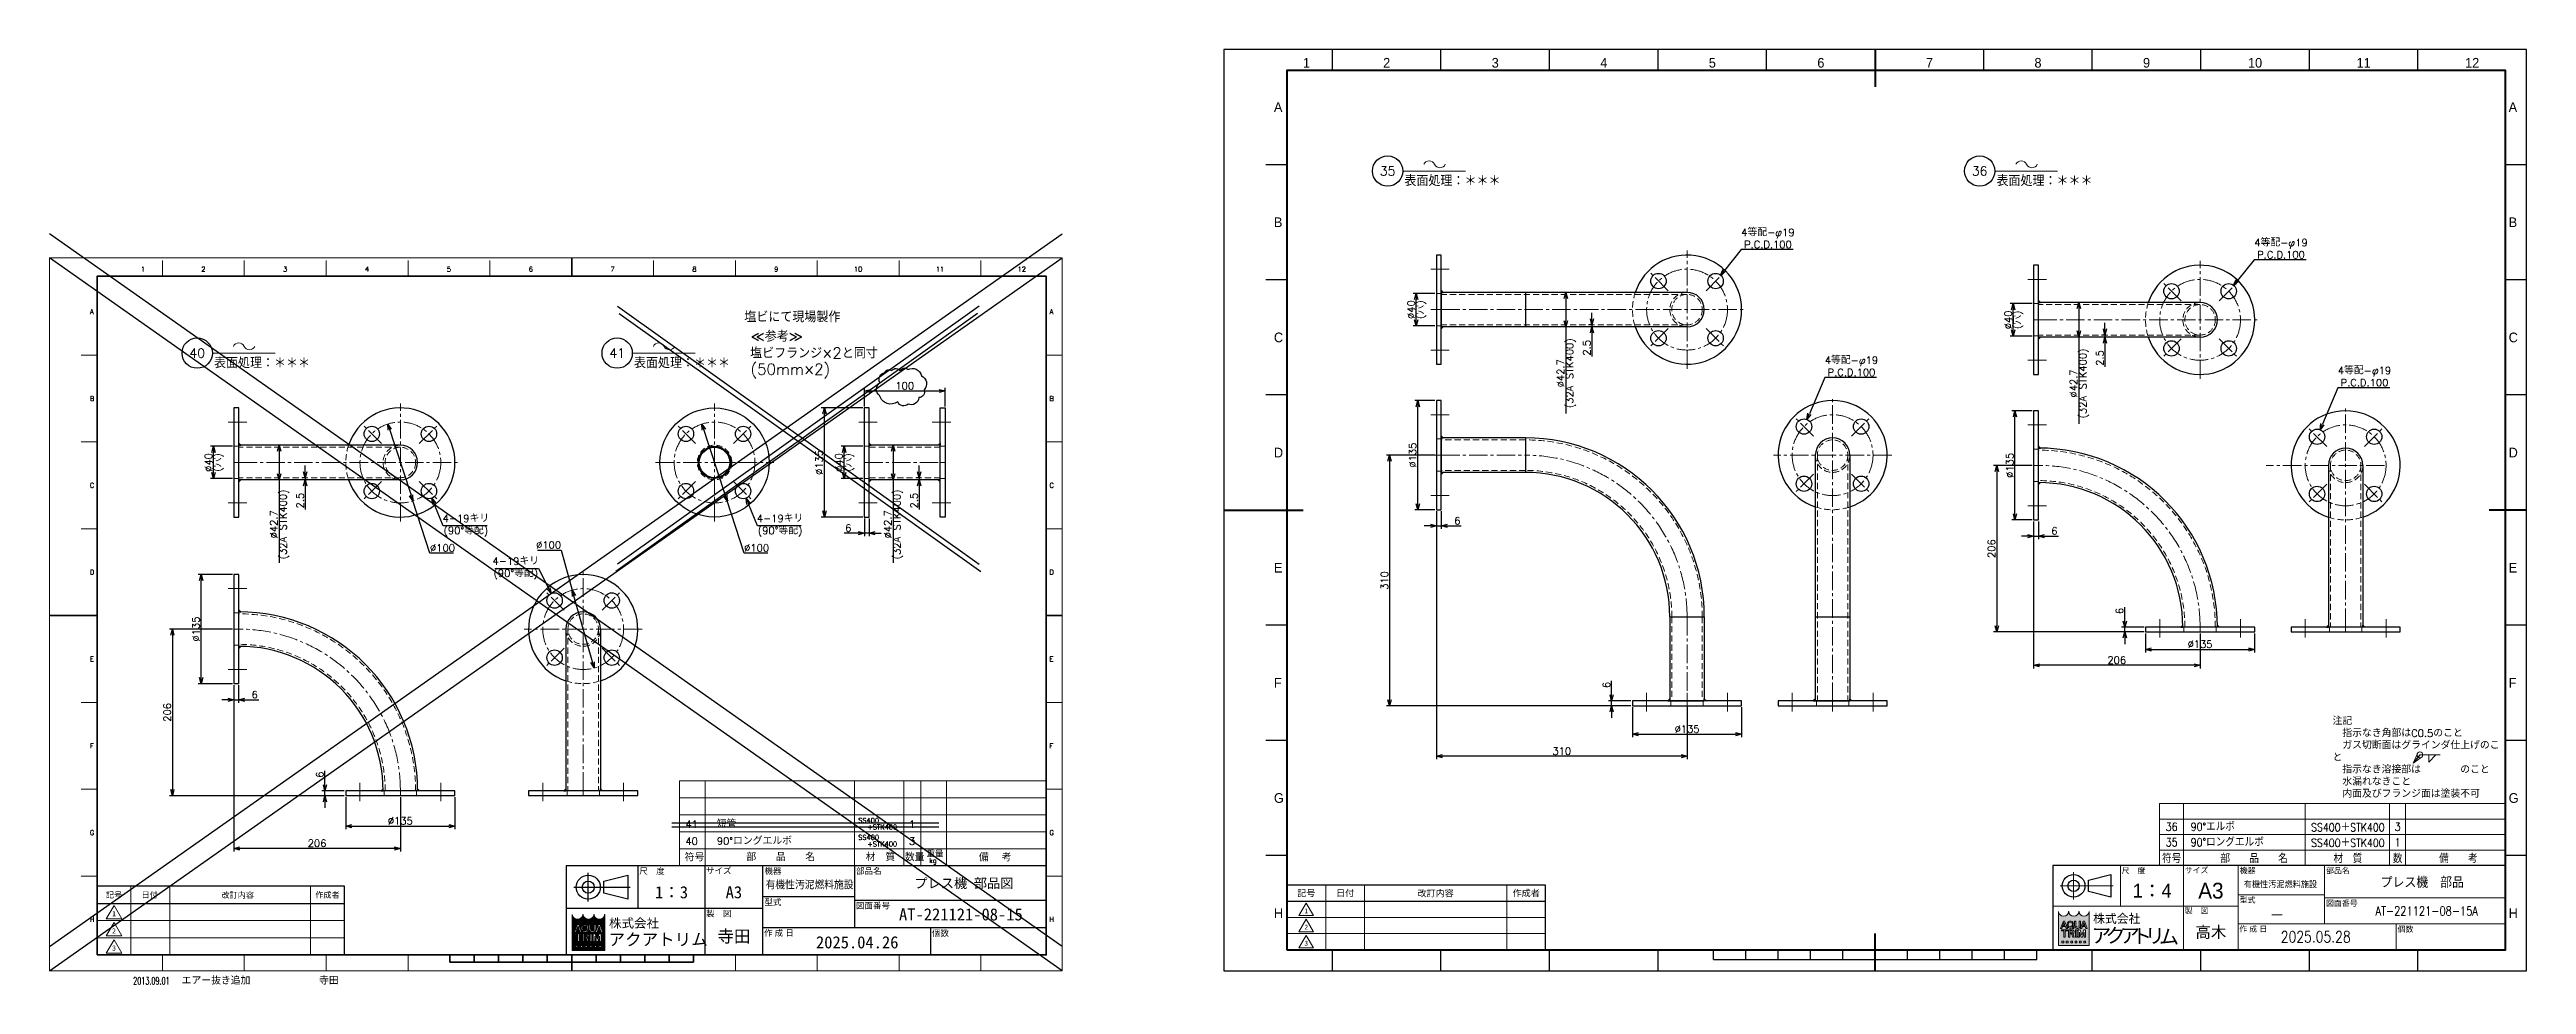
# Model space of a CAD drawing. Header units: millimetres. Extents: x 0 to 3064, y -17 to 1139.
import ezdxf
from ezdxf import colors
from ezdxf.entities.mleader import LeaderData, LeaderLine
from ezdxf.enums import TextEntityAlignment as Align
from ezdxf.math import Vec2, Vec3

# ---------------------------------------------------------------- set-up
doc = ezdxf.new("R2010")
doc.units = ezdxf.units.MM
doc.header["$LTSCALE"] = 1.2
doc.header["$PDMODE"] = 99
doc.header["$PDSIZE"] = 1
doc.linetypes.add('CENTER2', pattern=[28.575, 19.05, -3.175, 3.175, -3.175])
doc.linetypes.add('HIDDEN', pattern=[9.525, 6.35, -3.175])
for name, color, linetype, lineweight in [('02_細線', 5, 'Continuous', 13), ('04_HIDDEN', 2, 'HIDDEN', 13), ('05_CENTER', 4, 'CENTER2', 13), ('07_TEXT', 3, 'Continuous', 13), ('08_DIM', 3, 'Continuous', 13), ('90_FRAME', 5, 'Continuous', 35), ('99_図枠', 7, 'Continuous', 40)]:
    doc.layers.add(name, color=color, linetype=linetype, lineweight=lineweight)
doc.layers.add('91_BLANK', color=5, linetype='Continuous', lineweight=0, plot=False)
doc.styles.add('KSS_TXT', font='txt.shx', dxfattribs={"bigfont": 'extfont2.shx'})
doc.styles.add('MS_G', font='MS Gothic.ttf')
doc.styles.get("Standard").update_dxf_attribs({"font": 'txt.shx', "bigfont": 'extfont2.shx'})
doc.styles.add('寸法用', font='simplex.shx', dxfattribs={"width": 0.8, "bigfont": '@extfont2.shx'})
doc.styles.add('表題用', font='MS PGothic.ttf')
doc.dimstyles.new('KSS_DIM', dxfattribs={"dimscale": 3, "dimtxt": 3, "dimasz": 2.5, "dimexe": 1.25, "dimexo": 0.625, "dimtad": 1, "dimdsep": 46, "dimtxsty": 'KSS_TXT', "dimblk": 'OPEN30', "dimcen": 0, "dimazin": 2, "dimtfac": 0.75, "dimtmove": 0, "dimatfit": 3, "dimldrblk": 'OPEN30', "dimfxl": 1.25, "dimtolj": 1, "dimarcsym": 0})
doc.dimstyles.new('KSS_DIM$3', dxfattribs={"dimscale": 3, "dimtxt": 3, "dimasz": 2.5, "dimexe": 1.25, "dimexo": 0.625, "dimtad": 1, "dimtih": 1, "dimtoh": 1, "dimdsep": 46, "dimtxsty": 'KSS_TXT', "dimblk": 'OPEN30', "dimcen": 0, "dimazin": 2, "dimtfac": 0.75, "dimtofl": 0, "dimtmove": 0, "dimatfit": 3, "dimldrblk": 'OPEN30', "dimfxl": 1.25, "dimtolj": 1, "dimarcsym": 0})

msp = doc.modelspace()

# ---------------------------------------------------------------- texts
for tag, height, style, width, p in [('36', 10, 'KSS_TXT', 0.85, (2624.76, 178)), ('35', 10, 'KSS_TXT', 0.85, (2624.76, 158.8)), ('SS400＋STK400', 10, 'KSS_TXT', 0.85, (2842.714, 178)), ('SS400＋STK400', 10, 'KSS_TXT', 0.85, (2842.714, 158.8)), ('3', 10, 'KSS_TXT', 0.85, (2904.255, 178)), ('1', 10, 'KSS_TXT', 0.85, (2904.255, 158.8)), ('符号', 10, 'KSS_TXT', 0.85, (2624.792, 139.604)), ('部\u3000\u3000品\u3000\u3000名', 10, 'KSS_TXT', 0.85, (2726.738, 139.604)), ('材\u3000質', 10, 'KSS_TXT', 0.85, (2842.747, 139.604)), ('数', 10, 'KSS_TXT', 0.85, (2904.288, 139.604)), ('備\u3000\u3000考', 10, 'KSS_TXT', 0.85, (2979.397, 139.604)), ('有機性汚泥燃料施設', 8, '表題用', 0.9, (2759.302, 107.262)), ('プレス機\u3000部品', 12, '表題用', 0.9, (2934.745, 109.957)), ('―', 11.2, 'KSS_TXT', 0.9, (2755.16, 70.654)), ('AT-221121-08-15A', 11.2, '寸法用', 0.8, (2940.215, 73.957)), ('2025.05.28', 14, '寸法用', 0.8, (2802.926, 41.957))]:
    msp.add_attdef(tag, text='', height=height, dxfattribs=dict(style=style, width=width)).set_placement(p, align=Align.MIDDLE)
at = {"style": 'KSS_TXT', "width": 0.85}
for tag, p in [('90°エルボ', (2648.392, 178)), ('90°ロングエルボ', (2648.392, 158.8))]:
    msp.add_attdef(tag, text='', height=10, dxfattribs=at).set_placement(p, align=Align.MIDDLE_LEFT)
at = {"style": '表題用'}
for tag, height, p in [('1：4', 17, (2600.608, 99)), ('高木', 14, (2673.305, 48))]:
    msp.add_attdef(tag, text='', height=height, dxfattribs=at).set_placement(p, align=Align.MIDDLE)
at = {"layer": '07_TEXT', "char_height": 13.5, "attachment_point": 1, "style": 'KSS_TXT'}
for insert in [(1675.784, 983.854), (2408.056, 983.854), (203.4, 758.65), (722.846, 758.65)]:
    msp.add_mtext('表面処理：＊＊＊', dxfattribs=dict(at, insert=insert))
at = {"layer": '07_TEXT', "color": 1, "char_height": 13.5, "attachment_point": 1, "style": 'KSS_TXT'}
for s, insert in [('塩ビにて現場製作', (859.357, 815.466)), ('塩ビフランジ×2と同寸', (866.492, 770.729)), ('≪参考≫', (867.141, 791.477))]:
    msp.add_mtext(s, dxfattribs=dict(at, insert=insert))
at = {"layer": '07_TEXT', "color": 1, "insert": (867.141, 750.63), "char_height": 13.5, "width": 171.25136, "attachment_point": 1, "style": 'KSS_TXT'}
msp.add_mtext('(50mm×2)', dxfattribs=at)
at = {"layer": '07_TEXT', "ltscale": 2, "insert": (2823.76, 313.206), "char_height": 9, "attachment_point": 1}
msp.add_mtext_dynamic_manual_height_columns('注記\\P\u3000指示なき角部はC0.5のこと\\P\u3000ガス切断面はグラインダ仕上げのこと\\P\u3000指示なき溶接部は\u3000\u3000\u3000\u3000のこと\\P\u3000水漏れなきこと\\P\u3000内面及びフランジ面は塗装不可', width=205.967, gutter_width=15, heights=[141.87], dxfattribs=at)
at = {"layer": '90_FRAME', "color": 0, "lineweight": 13, "style": 'KSS_TXT'}
for s, height, p in [('1', 6.049, (115.504, 862.827)), ('2', 6.049, (190.311, 862.827)), ('3', 6.049, (291.534, 862.827)), ('4', 6.049, (392.758, 862.827)), ('5', 6.049, (493.981, 862.827)), ('6', 6.049, (595.205, 862.827)), ('7', 6.049, (696.428, 862.827)), ('8', 6.049, (797.651, 862.827)), ('9', 6.049, (898.875, 862.827)), ('10', 6.0492, (1000.098, 862.827)), ('11', 6.0492, (1101.321, 862.827)), ('12', 6.0492, (1202.545, 862.827))]:
    msp.add_text(s, height=height, dxfattribs=at).set_placement(p, align=Align.BOTTOM_CENTER)
for s, p in [('A', (49.841, 815.011)), ('A', (1236.783, 815.011)), ('B', (49.841, 707.641)), ('B', (1236.783, 707.641)), ('C', (49.841, 600.272)), ('C', (1236.783, 600.272)), ('D', (49.841, 492.903)), ('D', (1236.783, 492.903)), ('E', (49.841, 385.534)), ('E', (1236.783, 385.534)), ('F', (49.841, 278.165)), ('F', (1236.783, 278.165)), ('G', (49.841, 170.796)), ('G', (1236.783, 170.796)), ('H', (49.841, 63.427)), ('H', (1236.783, 63.427))]:
    msp.add_text(s, height=6.049, dxfattribs=at).set_placement(p, align=Align.MIDDLE_LEFT)
at = {"layer": '90_FRAME', "color": 3, "lineweight": 13}
for s, p in [('41', (794.199, 181.196)), ('1', (1066.918, 181.347)), ('40', (794.199, 160.196)), ('3', (1066.918, 160.347))]:
    msp.add_text(s, height=9, dxfattribs=at).set_placement(p, align=Align.MIDDLE_CENTER)
for s, height, p in [('短管', 9, (825.352, 176.928)), ('SS400', 6, (1000.327, 182.872)), ('90°ロングエルボ', 9, (825.352, 155.928)), ('SS400', 6, (1000.327, 161.872)), ('+STK400', 6, (1011.606, 174.677)), ('+STK400', 6, (1011.606, 153.677)), ('符号', 9, (785.636, 135.548)), ('部\u3000\u3000品\u3000\u3000名', 9, (861.932, 135.875)), ('材\u3000質', 9, (1009.498, 135.767)), ('数量', 9, (1057.928, 135.699)), ('重量', 7.5, (1084.685, 140.608)), ('kg', 6, (1088, 133.269)), ('備  考', 9, (1149.467, 135.548)), ('エアー抜き追加', 9, (163.41, -16.96)), ('寺田', 9, (333.32, -16.96))]:
    msp.add_text(s, height=height, dxfattribs=at).set_placement(p)
at = {"layer": '90_FRAME', "color": 0, "style": '表題用'}
for s, p in [('尺\u3000度', (729.331, 123.186)), ('サイズ', (812.067, 123.746)), ('機器', (884.246, 123.31)), ('部品名', (997.532, 123.31)), ('製\u3000図', (812.067, 70.71)), ('型式', (884.246, 84.75)), ('図面番号', (997.532, 80.507)), ('作 成 日', (883.728, 46.654)), ('個数', (1091.396, 46.446))]:
    msp.add_text(s, height=7.5, dxfattribs=at).set_placement(p, align=Align.MIDDLE_LEFT)
for s, p in [('記号', (79.747, 93.765)), ('日付', (123.716, 93.765)), ('作成者', (343.747, 93.765))]:
    msp.add_text(s, height=7.2, dxfattribs=at).set_placement(p, align=Align.MIDDLE_CENTER)
at = {"layer": '90_FRAME', "color": 0}
for s, height, style, p in [('改訂内容', 7.2, '表題用', (232.747, 93.765)), ('A3', 15, 'MS_G', (846.464, 96.947))]:
    msp.add_text(s, height=height, dxfattribs=dict(at, style=style)).set_placement(p, align=Align.MIDDLE)
at = {"layer": '90_FRAME', "color": 0, "style": 'MS_G', "width": 0.9}
msp.add_text('有機性汚泥燃料施設', height=9.6, dxfattribs=at).set_placement((940.054, 101.766), align=Align.CENTER)
at = {"layer": '90_FRAME', "color": 0, "style": 'MS_G'}
msp.add_text('プレス機 部品図', height=12, dxfattribs=at).set_placement((1130.944, 102.197), align=Align.CENTER)
at = {"layer": '90_FRAME', "color": 0, "lineweight": 13, "style": 'MS_G'}
for s, p in [('1', (79.747, 70.429)), ('3', (79.747, 28)), ('2', (79.747, 49.215))]:
    msp.add_text(s, height=6.364, dxfattribs=at).set_placement(p, align=Align.MIDDLE)
at = {"layer": '90_FRAME', "color": 4, "style": 'MS_G'}
msp.add_text('株式会社', height=11.3412, dxfattribs=at).set_placement((722.936, 58.887), align=Align.MIDDLE_CENTER)
at = {"layer": '90_FRAME', "color": 0, "style": 'MS_G'}
for s, p in [('AT-221121-08-15', (1050.677, 62.189)), ('2025.04.26', (947.961, 27.662))]:
    msp.add_text(s, height=15, dxfattribs=at).set_placement(p)
at = {"layer": '90_FRAME', "color": 4, "style": 'MS_G'}
msp.add_text('アクアトリム', height=15, dxfattribs=at).set_placement((691.372, 31.188))
at = {"layer": '90_FRAME', "color": 3, "lineweight": 13, "width": 0.65}
msp.add_text('2013.09.01', height=9, dxfattribs=at).set_placement((103.435, -16.96))
at = {"layer": '90_FRAME', "color": 0, "style": 'MS_G'}
for tag, p in [('1：3', (769.354, 96.947)), ('寺田', (846.464, 42.85))]:
    msp.add_attdef(tag, text='', height=15, dxfattribs=at).set_placement(p, align=Align.MIDDLE)
at = {"layer": '99_図枠', "lineweight": 13, "style": '表題用'}
for s, p in [('1', (1554.657, 1113.292)), ('2', (1653.878, 1113.292)), ('3', (1788.138, 1113.292)), ('4', (1922.398, 1113.292)), ('5', (2056.658, 1113.292)), ('6', (2190.918, 1113.292)), ('7', (2325.178, 1113.292)), ('8', (2459.438, 1113.292)), ('9', (2593.698, 1113.292)), ('10', (2727.958, 1113.292)), ('11', (2862.218, 1113.292)), ('12', (2996.478, 1113.292))]:
    msp.add_text(s, height=12, dxfattribs=at).set_placement(p, align=Align.BOTTOM_CENTER)
for s, p in [('A', (1514.408, 1068.086)), ('A', (3041.608, 1068.086)), ('B', (1514.408, 925.675)), ('B', (3041.608, 925.675)), ('C', (1514.408, 783.263)), ('C', (3041.608, 783.263)), ('D', (1514.408, 640.852)), ('D', (3041.608, 640.852)), ('E', (1514.408, 498.44)), ('E', (3041.608, 498.44)), ('F', (1514.408, 356.029)), ('F', (3041.608, 356.029)), ('G', (1514.408, 213.617)), ('G', (3041.608, 213.617)), ('H', (1514.408, 71.206)), ('H', (3041.608, 71.206))]:
    msp.add_text(s, height=12, dxfattribs=at).set_placement(p, align=Align.MIDDLE_LEFT)
at = {"layer": '99_図枠', "style": '表題用'}
for s, p in [('尺\u3000度', (2562.877, 123.738)), ('サイズ', (2640.877, 124.265)), ('機器', (2708.924, 123.854)), ('部品名', (2815.725, 123.854)), ('型式', (2708.924, 87.501)), ('製\u3000図', (2640.877, 74.265)), ('図面番号', (2815.725, 83.501)), ('作 成 日', (2708.436, 51.586)), ('個数', (2904.217, 51.39))]:
    msp.add_text(s, height=7, dxfattribs=at).set_placement(p, align=Align.MIDDLE_LEFT)
for s, p in [('記号', (1554.408, 96)), ('日付', (1602.408, 96)), ('作成者', (1826.408, 96))]:
    msp.add_text(s, height=8, dxfattribs=at).set_placement(p, align=Align.MIDDLE_CENTER)
for s, height, p in [('改訂内容', 8, (1714.408, 96)), ('A3', 19.6, (2673.305, 99))]:
    msp.add_text(s, height=height, dxfattribs=at).set_placement(p, align=Align.MIDDLE)
at = {"layer": '99_図枠', "lineweight": 13, "style": 'MS_G'}
for s, p in [('1', (1554.408, 74)), ('3', (1554.408, 34)), ('2', (1554.408, 54))]:
    msp.add_text(s, height=6, dxfattribs=at).set_placement(p, align=Align.MIDDLE)
at = {"layer": '99_図枠', "lineweight": 5, "style": 'MS_G'}
for s, height, p in [('株式会社', 10.692, (2556.847, 64.393)), ('ア', 18.058, (2537.77, 43.572)), ('ク', 18.058, (2555.174, 43.572)), ('ア', 18.058, (2573.067, 43.572)), ('ト', 18.058, (2587.969, 42.812)), ('リ', 18.058, (2604.122, 43.192)), ('ム', 18.058, (2621.525, 42.052))]:
    msp.add_text(s, height=height, dxfattribs=at).set_placement(p, align=Align.MIDDLE_CENTER)

# ---------------------------------------------------------------- blocks, each defined once
blk = doc.blocks.new('AM_BALLOON1')
at = {"transparency": 16777216}
blk.add_circle((0, 0), 5, dxfattribs=at)
blk.add_attdef('B_NUMBER', text='', height=3, dxfattribs=at).set_placement((0, 0), align=Align.MIDDLE_CENTER)
blk = doc.blocks.new('_OPEN')
at = {"color": 0, "linetype": 'ByBlock'}
for p, q in [((-1, 0.17), (0, 0)), ((0, 0), (-1, -0.17)), ((0, 0), (-1, 0))]:
    blk.add_line(p, q, dxfattribs=at)
blk = doc.blocks.new('p1ba05')
for centre, start, end in [((-2.95, 0.29), 24.22764, 155.57578), ((0, 1.62), 204.22764, 335.57578)]:
    blk.add_arc(centre, 1.62, start, end)
blk = doc.blocks.new('_Open30')
at = {"color": 0, "linetype": 'ByBlock', "lineweight": -2}
for p, q in [((-1, 0.27), (0, 0)), ((0, 0), (-1, -0.27)), ((0, 0), (-1, 0))]:
    blk.add_line(p, q, dxfattribs=at)
blk = doc.blocks.new('*D142')
at = {"layer": '08_DIM', "color": 0, "lineweight": -2, "transparency": 16777216}
for p, q in [((226.1, 490), (183.9, 490)), ((187.6, 362.5), (187.6, 482.5)), ((226.1, 355), (183.9, 355))]:
    blk.add_line(p, q, dxfattribs=at)
at = {"layer": 'Defpoints', "color": 0, "transparency": 16777216}
for p in [(187.6, 490), (227.9, 490), (227.9, 355)]:
    blk.add_point(p, dxfattribs=at)
at = {"layer": '08_DIM', "color": 0, "lineweight": -2, "transparency": 16777216, "xscale": 7.5, "yscale": 7.5, "zscale": 7.5}
for p, rotation in [((187.6, 490), 90), ((187.6, 355), 270)]:
    blk.add_blockref('_Open30', p, dxfattribs=dict(at, rotation=rotation))
at = {"layer": '08_DIM', "color": 0, "transparency": 16777216, "insert": (181.2, 422.5), "char_height": 9, "attachment_point": 5, "rotation": 90, "style": 'KSS_TXT'}
blk.add_mtext('\\A1;\\A1;%%c135', dxfattribs=at)
blk = doc.blocks.new('*D143')
at = {"layer": '08_DIM', "color": 0, "lineweight": -2, "transparency": 16777216}
for p, q in [((227.9, 353.2), (227.9, 331.3)), ((233.9, 353.2), (233.9, 331.3)), ((220.4, 335.1), (212.9, 335.1)), ((227.9, 335.1), (233.9, 335.1)), ((241.4, 335.1), (258.7, 335.1))]:
    blk.add_line(p, q, dxfattribs=at)
at = {"layer": 'Defpoints', "color": 0, "transparency": 16777216}
for p in [(227.9, 355), (233.9, 355), (233.9, 335.1)]:
    blk.add_point(p, dxfattribs=at)
at = {"layer": '08_DIM', "color": 0, "lineweight": -2, "transparency": 16777216, "xscale": 7.5, "yscale": 7.5, "zscale": 7.5}
blk.add_blockref('_Open30', (227.9, 335.1), dxfattribs=at)
at = {"layer": '08_DIM', "color": 0, "lineweight": -2, "transparency": 16777216, "xscale": 7.5, "yscale": 7.5, "zscale": 7.5, "rotation": 180}
blk.add_blockref('_Open30', (233.9, 335.1), dxfattribs=at)
at = {"layer": '08_DIM', "color": 0, "transparency": 16777216, "insert": (253.8, 341.4), "char_height": 9, "attachment_point": 5, "style": 'KSS_TXT'}
blk.add_mtext('\\A1;6', dxfattribs=at)
blk = doc.blocks.new('*D144')
at = {"layer": '08_DIM', "color": 0, "lineweight": -2, "transparency": 16777216}
for p, q in [((227.9, 353.2), (227.9, 147.5)), ((433.9, 214.7), (433.9, 147.5)), ((426.4, 151.2), (235.4, 151.2))]:
    blk.add_line(p, q, dxfattribs=at)
at = {"layer": 'Defpoints', "color": 0, "transparency": 16777216}
for p in [(227.9, 355), (433.9, 216.5), (227.9, 151.2)]:
    blk.add_point(p, dxfattribs=at)
at = {"layer": '08_DIM', "color": 0, "lineweight": -2, "transparency": 16777216, "xscale": 7.5, "yscale": 7.5, "zscale": 7.5, "rotation": 180}
blk.add_blockref('_Open30', (227.9, 151.2), dxfattribs=at)
at = {"layer": '08_DIM', "color": 0, "lineweight": -2, "transparency": 16777216, "xscale": 7.5, "yscale": 7.5, "zscale": 7.5}
blk.add_blockref('_Open30', (433.9, 151.2), dxfattribs=at)
at = {"layer": '08_DIM', "color": 0, "transparency": 16777216, "insert": (330.9, 157.6), "char_height": 9, "attachment_point": 5, "style": 'KSS_TXT'}
blk.add_mtext('\\A1;206', dxfattribs=at)
blk = doc.blocks.new('*D145')
at = {"layer": '08_DIM', "color": 0, "lineweight": -2, "transparency": 16777216}
for p, q in [((226.1, 422.5), (148.2, 422.5)), ((151.9, 415), (151.9, 224)), ((364.6, 216.5), (148.2, 216.5))]:
    blk.add_line(p, q, dxfattribs=at)
at = {"layer": 'Defpoints', "color": 0, "transparency": 16777216}
for p in [(227.9, 422.5), (151.9, 216.5), (366.4, 216.5)]:
    blk.add_point(p, dxfattribs=at)
at = {"layer": '08_DIM', "color": 0, "lineweight": -2, "transparency": 16777216, "xscale": 7.5, "yscale": 7.5, "zscale": 7.5}
for p, rotation in [((151.9, 422.5), 90), ((151.9, 216.5), 270)]:
    blk.add_blockref('_Open30', p, dxfattribs=dict(at, rotation=rotation))
at = {"layer": '08_DIM', "color": 0, "transparency": 16777216, "insert": (145.6, 319.5), "char_height": 9, "attachment_point": 5, "rotation": 90, "style": 'KSS_TXT'}
blk.add_mtext('\\A1;206', dxfattribs=at)
blk = doc.blocks.new('*D146')
at = {"layer": '08_DIM', "color": 0, "lineweight": -2, "transparency": 16777216}
for p, q in [((366.4, 214.7), (366.4, 175.2)), ((501.4, 214.7), (501.4, 175.2)), ((373.9, 178.9), (493.9, 178.9))]:
    blk.add_line(p, q, dxfattribs=at)
at = {"layer": 'Defpoints', "color": 0, "transparency": 16777216}
for p in [(366.4, 216.5), (501.4, 216.5), (501.4, 178.9)]:
    blk.add_point(p, dxfattribs=at)
at = {"layer": '08_DIM', "color": 0, "lineweight": -2, "transparency": 16777216, "xscale": 7.5, "yscale": 7.5, "zscale": 7.5, "rotation": 180}
blk.add_blockref('_Open30', (366.4, 178.9), dxfattribs=at)
at = {"layer": '08_DIM', "color": 0, "lineweight": -2, "transparency": 16777216, "xscale": 7.5, "yscale": 7.5, "zscale": 7.5}
blk.add_blockref('_Open30', (501.4, 178.9), dxfattribs=at)
at = {"layer": '08_DIM', "color": 0, "transparency": 16777216, "insert": (433.9, 185.3), "char_height": 9, "attachment_point": 5, "style": 'KSS_TXT'}
blk.add_mtext('\\A1;\\A1;%%c135', dxfattribs=at)
blk = doc.blocks.new('*D147')
at = {"layer": '08_DIM', "color": 0, "lineweight": -2, "transparency": 16777216}
for p, q in [((340.7, 230), (340.7, 247.3)), ((364.6, 222.5), (336.9, 222.5)), ((364.6, 216.5), (336.9, 216.5)), ((340.7, 216.5), (340.7, 222.5)), ((340.7, 209), (340.7, 201.5))]:
    blk.add_line(p, q, dxfattribs=at)
at = {"layer": 'Defpoints', "color": 0, "transparency": 16777216}
for p in [(340.7, 222.5), (366.4, 222.5), (366.4, 216.5)]:
    blk.add_point(p, dxfattribs=at)
at = {"layer": '08_DIM', "color": 0, "lineweight": -2, "transparency": 16777216, "xscale": 7.5, "yscale": 7.5, "zscale": 7.5}
for p, rotation in [((340.7, 222.5), 270), ((340.7, 216.5), 90)]:
    blk.add_blockref('_Open30', p, dxfattribs=dict(at, rotation=rotation))
at = {"layer": '08_DIM', "color": 0, "transparency": 16777216, "insert": (334.3, 242.4), "char_height": 9, "attachment_point": 5, "rotation": 90, "style": 'KSS_TXT'}
blk.add_mtext('\\A1;6', dxfattribs=at)
blk = doc.blocks.new('*D148')
at = {"layer": '08_DIM', "color": 0, "lineweight": -2, "transparency": 16777216}
for p, q in [((226.1, 648.6), (199.2, 648.6)), ((202.9, 616.1), (202.9, 641.1)), ((226.1, 608.6), (199.2, 608.6))]:
    blk.add_line(p, q, dxfattribs=at)
at = {"layer": 'Defpoints', "color": 0, "transparency": 16777216}
for p in [(202.9, 648.6), (227.9, 648.6), (227.9, 608.6)]:
    blk.add_point(p, dxfattribs=at)
at = {"layer": '08_DIM', "color": 0, "lineweight": -2, "transparency": 16777216, "xscale": 7.5, "yscale": 7.5, "zscale": 7.5}
for p, rotation in [((202.9, 648.6), 90), ((202.9, 608.6), 270)]:
    blk.add_blockref('_Open30', p, dxfattribs=dict(at, rotation=rotation))
at = {"layer": '08_DIM', "color": 0, "transparency": 16777216, "char_height": 9, "attachment_point": 5, "rotation": 90, "style": 'KSS_TXT'}
for s, insert in [('\\A1;\\A1;%%c40', (196.6, 628.6)), ('\\A1;(穴)', (209.3, 628.6))]:
    blk.add_mtext(s, dxfattribs=dict(at, insert=insert))
blk = doc.blocks.new('*D149')
at = {"layer": '08_DIM', "color": 0, "lineweight": -2, "transparency": 16777216}
for p, q in [((284.6, 649.9), (280.2, 649.9)), ((283.9, 642.4), (283.9, 614.7)), ((284.8, 607.2), (280.2, 607.2)), ((283.9, 607.2), (283.9, 504.3))]:
    blk.add_line(p, q, dxfattribs=at)
at = {"layer": 'Defpoints', "color": 0, "transparency": 16777216}
for p in [(286.5, 649.9), (283.9, 607.2), (286.7, 607.2)]:
    blk.add_point(p, dxfattribs=at)
at = {"layer": '08_DIM', "color": 0, "lineweight": -2, "transparency": 16777216, "xscale": 7.5, "yscale": 7.5, "zscale": 7.5}
for p, rotation in [((283.9, 649.9), 90), ((283.9, 607.2), 270)]:
    blk.add_blockref('_Open30', p, dxfattribs=dict(at, rotation=rotation))
at = {"layer": '08_DIM', "color": 0, "transparency": 16777216, "char_height": 9, "attachment_point": 5, "rotation": 90, "style": 'KSS_TXT'}
for s, insert in [('\\A1;(32A STK400)', (290.3, 552)), ('\\A1;\\A1;%%c42.7', (277.5, 552))]:
    blk.add_mtext(s, dxfattribs=dict(at, insert=insert))
blk = doc.blocks.new('*D150')
at = {"layer": '08_DIM', "color": 0, "lineweight": -2, "transparency": 16777216}
for p, q in [((316.3, 617.2), (316.3, 624.7)), ((316.9, 609.7), (312.6, 609.7)), ((316.9, 607.2), (312.6, 607.2)), ((316.3, 609.7), (316.3, 607.2)), ((316.3, 599.7), (316.3, 570.5))]:
    blk.add_line(p, q, dxfattribs=at)
at = {"layer": 'Defpoints', "color": 0, "transparency": 16777216}
for p in [(316.3, 607.2), (318.8, 609.7), (318.8, 607.2)]:
    blk.add_point(p, dxfattribs=at)
at = {"layer": '08_DIM', "color": 0, "lineweight": -2, "transparency": 16777216, "xscale": 7.5, "yscale": 7.5, "zscale": 7.5}
for p, rotation in [((316.3, 609.7), 270), ((316.3, 607.2), 90)]:
    blk.add_blockref('_Open30', p, dxfattribs=dict(at, rotation=rotation))
at = {"layer": '08_DIM', "color": 0, "transparency": 16777216, "insert": (309.9, 581.4), "char_height": 9, "attachment_point": 5, "rotation": 90, "style": 'KSS_TXT'}
blk.add_mtext('\\A1;2.5', dxfattribs=at)
blk = doc.blocks.new('*D152')
at = {"layer": '08_DIM', "color": 0, "lineweight": -2, "transparency": 16777216}
for p, q in [((550.6, 497.6), (604.8, 497.6)), ((604.8, 497.6), (617.1, 473.1))]:
    blk.add_line(p, q, dxfattribs=at)
at = {"layer": 'Defpoints', "color": 0, "transparency": 16777216}
for p in [(620.4, 466.4), (628.9, 449.4)]:
    blk.add_point(p, dxfattribs=at)
at = {"layer": '08_DIM', "color": 0, "lineweight": -2, "transparency": 16777216, "xscale": 7.5, "yscale": 7.5, "zscale": 7.5, "rotation": 296.5994036413799}
blk.add_blockref('_Open30', (620.4, 466.4), dxfattribs=at)
at = {"layer": '08_DIM', "color": 0, "transparency": 16777216, "insert": (576.7, 497.6), "char_height": 9, "attachment_point": 5, "style": 'KSS_TXT'}
blk.add_mtext('\\A1;4-19キリ\\P(90°等配)', dxfattribs=at)
blk = doc.blocks.new('*D153')
at = {"layer": '08_DIM', "color": 0, "lineweight": -2, "transparency": 16777216}
for p, q in [((603.5, 520.1), (632.8, 520.1)), ((632.8, 520.1), (646.6, 470.7)), ((673.5, 374.4), (648.6, 463.5))]:
    blk.add_line(p, q, dxfattribs=at)
at = {"layer": 'Defpoints', "color": 0, "transparency": 16777216}
for p in [(646.6, 470.7), (673.5, 374.4)]:
    blk.add_point(p, dxfattribs=at)
at = {"layer": '08_DIM', "color": 0, "lineweight": -2, "transparency": 16777216, "xscale": 7.5, "yscale": 7.5, "zscale": 7.5}
for p, rotation in [((646.6, 470.7), 105.6026416876736), ((673.5, 374.4), 285.6026416876736)]:
    blk.add_blockref('_Open30', p, dxfattribs=dict(at, rotation=rotation))
at = {"layer": '08_DIM', "color": 0, "transparency": 16777216, "insert": (617.2, 526.5), "char_height": 9, "attachment_point": 5, "style": 'KSS_TXT'}
blk.add_mtext('\\A1;%%C100', dxfattribs=at)
blk = doc.blocks.new('*D154')
at = {"layer": '08_DIM', "color": 0, "lineweight": -2, "transparency": 16777216}
for p, q in [((487, 550.4), (475.8, 577.5)), ((541.2, 550.4), (487, 550.4))]:
    blk.add_line(p, q, dxfattribs=at)
at = {"layer": 'Defpoints', "color": 0, "transparency": 16777216}
for p in [(465.7, 602), (472.9, 584.5)]:
    blk.add_point(p, dxfattribs=at)
at = {"layer": '08_DIM', "color": 0, "lineweight": -2, "transparency": 16777216, "xscale": 7.5, "yscale": 7.5, "zscale": 7.5, "rotation": 112.4339873228339}
blk.add_blockref('_Open30', (472.9, 584.5), dxfattribs=at)
at = {"layer": '08_DIM', "color": 0, "transparency": 16777216, "insert": (515, 550.4), "char_height": 9, "attachment_point": 5, "style": 'KSS_TXT'}
blk.add_mtext('\\A1;4-19キリ\\P(90°等配)', dxfattribs=at)
blk = doc.blocks.new('*D155')
at = {"layer": '08_DIM', "color": 0, "lineweight": -2, "transparency": 16777216}
for p, q in [((418.4, 676.1), (447.1, 588.2)), ((470.5, 516.5), (449.4, 581)), ((499.7, 516.5), (470.5, 516.5))]:
    blk.add_line(p, q, dxfattribs=at)
at = {"layer": 'Defpoints', "color": 0, "transparency": 16777216}
for p in [(418.4, 676.1), (449.4, 581)]:
    blk.add_point(p, dxfattribs=at)
at = {"layer": '08_DIM', "color": 0, "lineweight": -2, "transparency": 16777216, "xscale": 7.5, "yscale": 7.5, "zscale": 7.5}
for p, rotation in [((418.4, 676.1), 108.053845563665), ((449.4, 581), 288.053845563665)]:
    blk.add_blockref('_Open30', p, dxfattribs=dict(at, rotation=rotation))
at = {"layer": '08_DIM', "color": 0, "transparency": 16777216, "insert": (486, 522.9), "char_height": 9, "attachment_point": 5, "style": 'KSS_TXT'}
blk.add_mtext('\\A1;%%C100', dxfattribs=at)
blk = doc.blocks.new('Weld-line')
blk.add_line((0, 0), (1, 0))
blk = doc.blocks.new('Weld10-s5')
blk.add_circle((0, 0), 2)
blk = doc.blocks.new('Weld10-a1')
for p, q in [((5, 0), (0, 5)), ((0, 5), (0, 0)), ((0, 0), (5, 0))]:
    blk.add_line(p, q)
at = {"width": 0.9}
blk.add_attdef('S', text='', height=2.8, dxfattribs=at).set_placement((-2, 1), align=Align.RIGHT)
blk.add_attdef('L', (8, 1), '', height=2.8, dxfattribs=at)
blk = doc.blocks.new('*D156')
at = {"layer": '08_DIM', "color": 0, "lineweight": -2, "transparency": 16777216}
for p, q in [((1005.9, 696.1), (954.6, 696.1)), ((958.4, 568.6), (958.4, 688.6)), ((1005.9, 561.1), (954.6, 561.1))]:
    blk.add_line(p, q, dxfattribs=at)
at = {"layer": 'Defpoints', "color": 0, "transparency": 16777216}
for p in [(958.4, 696.1), (1007.8, 696.1), (1007.8, 561.1)]:
    blk.add_point(p, dxfattribs=at)
at = {"layer": '08_DIM', "color": 0, "lineweight": -2, "transparency": 16777216, "xscale": 7.5, "yscale": 7.5, "zscale": 7.5}
for p, rotation in [((958.4, 696.1), 90), ((958.4, 561.1), 270)]:
    blk.add_blockref('_Open30', p, dxfattribs=dict(at, rotation=rotation))
at = {"layer": '08_DIM', "color": 0, "transparency": 16777216, "insert": (952, 628.6), "char_height": 9, "attachment_point": 5, "rotation": 90, "style": 'KSS_TXT'}
blk.add_mtext('\\A1;\\A1;%%c135', dxfattribs=at)
blk = doc.blocks.new('*D157')
at = {"layer": '08_DIM', "color": 0, "lineweight": -2, "transparency": 16777216}
for p, q in [((1007.8, 559.2), (1007.8, 537.4)), ((1013.8, 559.2), (1013.8, 537.4)), ((1000.3, 541.1), (983, 541.1)), ((1013.8, 541.1), (1007.8, 541.1)), ((1021.3, 541.1), (1028.8, 541.1))]:
    blk.add_line(p, q, dxfattribs=at)
at = {"layer": 'Defpoints', "color": 0, "transparency": 16777216}
for p in [(1007.8, 561.1), (1013.8, 561.1), (1007.8, 541.1)]:
    blk.add_point(p, dxfattribs=at)
at = {"layer": '08_DIM', "color": 0, "lineweight": -2, "transparency": 16777216, "xscale": 7.5, "yscale": 7.5, "zscale": 7.5}
blk.add_blockref('_Open30', (1007.8, 541.1), dxfattribs=at)
at = {"layer": '08_DIM', "color": 0, "lineweight": -2, "transparency": 16777216, "xscale": 7.5, "yscale": 7.5, "zscale": 7.5, "rotation": 180}
blk.add_blockref('_Open30', (1013.8, 541.1), dxfattribs=at)
at = {"layer": '08_DIM', "color": 0, "transparency": 16777216, "insert": (987.9, 547.5), "char_height": 9, "attachment_point": 5, "style": 'KSS_TXT'}
blk.add_mtext('\\A1;6', dxfattribs=at)
blk = doc.blocks.new('*D158')
at = {"layer": '08_DIM', "color": 0, "lineweight": -2, "transparency": 16777216}
for p, q in [((1044, 649.9), (1039.5, 649.9)), ((1043.3, 642.4), (1043.3, 614.7)), ((1044.2, 607.2), (1039.5, 607.2)), ((1043.3, 607.2), (1043.3, 504.3))]:
    blk.add_line(p, q, dxfattribs=at)
at = {"layer": 'Defpoints', "color": 0, "transparency": 16777216}
for p in [(1045.8, 649.9), (1043.3, 607.2), (1046.1, 607.2)]:
    blk.add_point(p, dxfattribs=at)
at = {"layer": '08_DIM', "color": 0, "lineweight": -2, "transparency": 16777216, "xscale": 7.5, "yscale": 7.5, "zscale": 7.5}
for p, rotation in [((1043.3, 649.9), 90), ((1043.3, 607.2), 270)]:
    blk.add_blockref('_Open30', p, dxfattribs=dict(at, rotation=rotation))
at = {"layer": '08_DIM', "color": 0, "transparency": 16777216, "char_height": 9, "attachment_point": 5, "rotation": 90, "style": 'KSS_TXT'}
for s, insert in [('\\A1;(32A STK400)', (1049.6, 552)), ('\\A1;\\A1;%%c42.7', (1036.9, 552))]:
    blk.add_mtext(s, dxfattribs=dict(at, insert=insert))
blk = doc.blocks.new('*D159')
at = {"layer": '08_DIM', "color": 0, "lineweight": -2, "transparency": 16777216}
for p, q in [((1075.7, 617.2), (1075.7, 624.7)), ((1076.3, 609.7), (1071.9, 609.7)), ((1076.3, 607.2), (1071.9, 607.2)), ((1075.7, 609.7), (1075.7, 607.2)), ((1075.7, 599.7), (1075.7, 570.5))]:
    blk.add_line(p, q, dxfattribs=at)
at = {"layer": 'Defpoints', "color": 0, "transparency": 16777216}
for p in [(1075.7, 607.2), (1078.2, 609.7), (1078.2, 607.2)]:
    blk.add_point(p, dxfattribs=at)
at = {"layer": '08_DIM', "color": 0, "lineweight": -2, "transparency": 16777216, "xscale": 7.5, "yscale": 7.5, "zscale": 7.5}
for p, rotation in [((1075.7, 609.7), 270), ((1075.7, 607.2), 90)]:
    blk.add_blockref('_Open30', p, dxfattribs=dict(at, rotation=rotation))
at = {"layer": '08_DIM', "color": 0, "transparency": 16777216, "insert": (1069.3, 581.4), "char_height": 9, "attachment_point": 5, "rotation": 90, "style": 'KSS_TXT'}
blk.add_mtext('\\A1;2.5', dxfattribs=at)
blk = doc.blocks.new('*D160')
at = {"layer": '08_DIM', "color": 0, "lineweight": -2, "transparency": 16777216}
for p, q in [((1005.9, 648.6), (979, 648.6)), ((982.8, 616.1), (982.8, 641.1)), ((1005.9, 608.6), (979, 608.6))]:
    blk.add_line(p, q, dxfattribs=at)
at = {"layer": 'Defpoints', "color": 0, "transparency": 16777216}
for p in [(982.8, 648.6), (1007.8, 648.6), (1007.8, 608.6)]:
    blk.add_point(p, dxfattribs=at)
at = {"layer": '08_DIM', "color": 0, "lineweight": -2, "transparency": 16777216, "xscale": 7.5, "yscale": 7.5, "zscale": 7.5}
for p, rotation in [((982.8, 648.6), 90), ((982.8, 608.6), 270)]:
    blk.add_blockref('_Open30', p, dxfattribs=dict(at, rotation=rotation))
at = {"layer": '08_DIM', "color": 0, "transparency": 16777216, "char_height": 9, "attachment_point": 5, "rotation": 90, "style": 'KSS_TXT'}
for s, insert in [('\\A1;\\A1;%%c40', (976.4, 628.6)), ('\\A1;(穴)', (989.1, 628.6))]:
    blk.add_mtext(s, dxfattribs=dict(at, insert=insert))
blk = doc.blocks.new('*D161')
at = {"layer": '08_DIM', "color": 0, "lineweight": -2, "transparency": 16777216}
for p, q in [((875.6, 550.4), (864.4, 577.5)), ((929.8, 550.4), (875.6, 550.4))]:
    blk.add_line(p, q, dxfattribs=at)
at = {"layer": 'Defpoints', "color": 0, "transparency": 16777216}
for p in [(854.3, 602), (861.5, 584.5)]:
    blk.add_point(p, dxfattribs=at)
at = {"layer": '08_DIM', "color": 0, "lineweight": -2, "transparency": 16777216, "xscale": 7.5, "yscale": 7.5, "zscale": 7.5, "rotation": 112.4339873228342}
blk.add_blockref('_Open30', (861.5, 584.5), dxfattribs=at)
at = {"layer": '08_DIM', "color": 0, "transparency": 16777216, "insert": (903.6, 550.4), "char_height": 9, "attachment_point": 5, "style": 'KSS_TXT'}
blk.add_mtext('\\A1;4-19キリ\\P(90°等配)', dxfattribs=at)
blk = doc.blocks.new('*D162')
at = {"layer": '08_DIM', "color": 0, "lineweight": -2, "transparency": 16777216}
for p, q in [((807, 676.1), (835.7, 588.2)), ((859, 516.5), (838, 581)), ((888.3, 516.5), (859, 516.5))]:
    blk.add_line(p, q, dxfattribs=at)
at = {"layer": 'Defpoints', "color": 0, "transparency": 16777216}
for p in [(807, 676.1), (838, 581)]:
    blk.add_point(p, dxfattribs=at)
at = {"layer": '08_DIM', "color": 0, "lineweight": -2, "transparency": 16777216, "xscale": 7.5, "yscale": 7.5, "zscale": 7.5}
for p, rotation in [((807, 676.1), 108.053845563665), ((838, 581), 288.053845563665)]:
    blk.add_blockref('_Open30', p, dxfattribs=dict(at, rotation=rotation))
at = {"layer": '08_DIM', "color": 0, "transparency": 16777216, "insert": (874.6, 522.9), "char_height": 9, "attachment_point": 5, "style": 'KSS_TXT'}
blk.add_mtext('\\A1;%%C100', dxfattribs=at)
blk = doc.blocks.new('*D163')
at = {"layer": '08_DIM', "color": 0, "lineweight": -2, "transparency": 16777216}
for p, q in [((1007.8, 698), (1007.8, 720.7)), ((1015.3, 717), (1100.3, 717)), ((1107.8, 698), (1107.8, 720.7))]:
    blk.add_line(p, q, dxfattribs=at)
at = {"layer": 'Defpoints', "color": 0, "transparency": 16777216}
for p in [(1107.8, 717), (1007.8, 696.1), (1107.8, 696.1)]:
    blk.add_point(p, dxfattribs=at)
at = {"layer": '08_DIM', "color": 0, "lineweight": -2, "transparency": 16777216, "xscale": 7.5, "yscale": 7.5, "zscale": 7.5, "rotation": 180}
blk.add_blockref('_Open30', (1007.8, 717), dxfattribs=at)
at = {"layer": '08_DIM', "color": 0, "lineweight": -2, "transparency": 16777216, "xscale": 7.5, "yscale": 7.5, "zscale": 7.5}
blk.add_blockref('_Open30', (1107.8, 717), dxfattribs=at)
at = {"layer": '08_DIM', "color": 0, "transparency": 16777216, "insert": (1057.8, 723.3), "char_height": 9, "attachment_point": 5, "style": 'KSS_TXT'}
blk.add_mtext('\\A1;100', dxfattribs=at)
blk = doc.blocks.new('*D212')
at = {"layer": '08_DIM', "color": 0, "lineweight": -2, "transparency": 16777216}
for p, q in [((2452.1, 692.5), (2427.2, 692.5)), ((2431, 565), (2431, 685)), ((2452.1, 557.5), (2427.2, 557.5))]:
    blk.add_line(p, q, dxfattribs=at)
at = {"layer": 'Defpoints', "color": 0, "transparency": 16777216}
for p in [(2431, 692.5), (2453.9, 692.5), (2453.9, 557.5)]:
    blk.add_point(p, dxfattribs=at)
at = {"layer": '08_DIM', "color": 0, "lineweight": -2, "transparency": 16777216, "xscale": 7.5, "yscale": 7.5, "zscale": 7.5}
for p, rotation in [((2431, 692.5), 90), ((2431, 557.5), 270)]:
    blk.add_blockref('_Open30', p, dxfattribs=dict(at, rotation=rotation))
at = {"layer": '08_DIM', "color": 0, "transparency": 16777216, "insert": (2424.6, 625), "char_height": 9, "attachment_point": 5, "rotation": 90, "style": 'KSS_TXT'}
blk.add_mtext('\\A1;\\A1;%%c135', dxfattribs=at)
blk = doc.blocks.new('*D213')
at = {"layer": '08_DIM', "color": 0, "lineweight": -2, "transparency": 16777216}
for p, q in [((2453.9, 555.6), (2453.9, 533.8)), ((2459.9, 555.6), (2459.9, 533.8)), ((2446.4, 537.5), (2438.9, 537.5)), ((2453.9, 537.5), (2459.9, 537.5)), ((2467.4, 537.5), (2484.7, 537.5))]:
    blk.add_line(p, q, dxfattribs=at)
at = {"layer": 'Defpoints', "color": 0, "transparency": 16777216}
for p in [(2453.9, 557.5), (2459.9, 557.5), (2459.9, 537.5)]:
    blk.add_point(p, dxfattribs=at)
at = {"layer": '08_DIM', "color": 0, "lineweight": -2, "transparency": 16777216, "xscale": 7.5, "yscale": 7.5, "zscale": 7.5}
blk.add_blockref('_Open30', (2453.9, 537.5), dxfattribs=at)
at = {"layer": '08_DIM', "color": 0, "lineweight": -2, "transparency": 16777216, "xscale": 7.5, "yscale": 7.5, "zscale": 7.5, "rotation": 180}
blk.add_blockref('_Open30', (2459.9, 537.5), dxfattribs=at)
at = {"layer": '08_DIM', "color": 0, "transparency": 16777216, "insert": (2479.8, 543.9), "char_height": 9, "attachment_point": 5, "style": 'KSS_TXT'}
blk.add_mtext('\\A1;6', dxfattribs=at)
blk = doc.blocks.new('*D214')
at = {"layer": '08_DIM', "color": 0, "lineweight": -2, "transparency": 16777216}
for p, q in [((2453.9, 555.6), (2453.9, 373.9)), ((2659.9, 417.1), (2659.9, 373.9)), ((2652.4, 377.7), (2461.4, 377.7))]:
    blk.add_line(p, q, dxfattribs=at)
at = {"layer": 'Defpoints', "color": 0, "transparency": 16777216}
for p in [(2453.9, 557.5), (2659.9, 419), (2453.9, 377.7)]:
    blk.add_point(p, dxfattribs=at)
at = {"layer": '08_DIM', "color": 0, "lineweight": -2, "transparency": 16777216, "xscale": 7.5, "yscale": 7.5, "zscale": 7.5, "rotation": 180}
blk.add_blockref('_Open30', (2453.9, 377.7), dxfattribs=at)
at = {"layer": '08_DIM', "color": 0, "lineweight": -2, "transparency": 16777216, "xscale": 7.5, "yscale": 7.5, "zscale": 7.5}
blk.add_blockref('_Open30', (2659.9, 377.7), dxfattribs=at)
at = {"layer": '08_DIM', "color": 0, "transparency": 16777216, "insert": (2556.9, 384.1), "char_height": 9, "attachment_point": 5, "style": 'KSS_TXT'}
blk.add_mtext('\\A1;206', dxfattribs=at)
blk = doc.blocks.new('*D215')
at = {"layer": '08_DIM', "color": 0, "lineweight": -2, "transparency": 16777216}
for p, q in [((2452.1, 625), (2404.6, 625)), ((2408.4, 617.5), (2408.4, 426.5)), ((2590.6, 419), (2404.6, 419))]:
    blk.add_line(p, q, dxfattribs=at)
at = {"layer": 'Defpoints', "color": 0, "transparency": 16777216}
for p in [(2453.9, 625), (2408.4, 419), (2592.4, 419)]:
    blk.add_point(p, dxfattribs=at)
at = {"layer": '08_DIM', "color": 0, "lineweight": -2, "transparency": 16777216, "xscale": 7.5, "yscale": 7.5, "zscale": 7.5}
for p, rotation in [((2408.4, 625), 90), ((2408.4, 419), 270)]:
    blk.add_blockref('_Open30', p, dxfattribs=dict(at, rotation=rotation))
at = {"layer": '08_DIM', "color": 0, "transparency": 16777216, "insert": (2402, 522), "char_height": 9, "attachment_point": 5, "rotation": 90, "style": 'KSS_TXT'}
blk.add_mtext('\\A1;206', dxfattribs=at)
blk = doc.blocks.new('*D216')
at = {"layer": '08_DIM', "color": 0, "lineweight": -2, "transparency": 16777216}
for p, q in [((2592.4, 417.1), (2592.4, 393.7)), ((2727.4, 417.1), (2727.4, 393.7)), ((2599.9, 397.4), (2719.9, 397.4))]:
    blk.add_line(p, q, dxfattribs=at)
at = {"layer": 'Defpoints', "color": 0, "transparency": 16777216}
for p in [(2592.4, 419), (2727.4, 419), (2727.4, 397.4)]:
    blk.add_point(p, dxfattribs=at)
at = {"layer": '08_DIM', "color": 0, "lineweight": -2, "transparency": 16777216, "xscale": 7.5, "yscale": 7.5, "zscale": 7.5, "rotation": 180}
blk.add_blockref('_Open30', (2592.4, 397.4), dxfattribs=at)
at = {"layer": '08_DIM', "color": 0, "lineweight": -2, "transparency": 16777216, "xscale": 7.5, "yscale": 7.5, "zscale": 7.5}
blk.add_blockref('_Open30', (2727.4, 397.4), dxfattribs=at)
at = {"layer": '08_DIM', "color": 0, "transparency": 16777216, "insert": (2659.9, 403.8), "char_height": 9, "attachment_point": 5, "style": 'KSS_TXT'}
blk.add_mtext('\\A1;\\A1;%%c135', dxfattribs=at)
blk = doc.blocks.new('*D217')
at = {"layer": '08_DIM', "color": 0, "lineweight": -2, "transparency": 16777216}
for p, q in [((2566.7, 432.5), (2566.7, 449.8)), ((2590.6, 425), (2562.9, 425)), ((2590.6, 419), (2562.9, 419)), ((2566.7, 419), (2566.7, 425)), ((2566.7, 411.5), (2566.7, 404))]:
    blk.add_line(p, q, dxfattribs=at)
at = {"layer": 'Defpoints', "color": 0, "transparency": 16777216}
for p in [(2566.7, 425), (2592.4, 425), (2592.4, 419)]:
    blk.add_point(p, dxfattribs=at)
at = {"layer": '08_DIM', "color": 0, "lineweight": -2, "transparency": 16777216, "xscale": 7.5, "yscale": 7.5, "zscale": 7.5}
for p, rotation in [((2566.7, 425), 270), ((2566.7, 419), 90)]:
    blk.add_blockref('_Open30', p, dxfattribs=dict(at, rotation=rotation))
at = {"layer": '08_DIM', "color": 0, "transparency": 16777216, "insert": (2560.3, 444.9), "char_height": 9, "attachment_point": 5, "rotation": 90, "style": 'KSS_TXT'}
blk.add_mtext('\\A1;6', dxfattribs=at)
blk = doc.blocks.new('*D218')
at = {"layer": '08_DIM', "color": 0, "lineweight": -2, "transparency": 16777216}
for p, q in [((2452.1, 825), (2425.2, 825)), ((2428.9, 792.5), (2428.9, 817.5)), ((2452.1, 785), (2425.2, 785))]:
    blk.add_line(p, q, dxfattribs=at)
at = {"layer": 'Defpoints', "color": 0, "transparency": 16777216}
for p in [(2428.9, 825), (2453.9, 825), (2453.9, 785)]:
    blk.add_point(p, dxfattribs=at)
at = {"layer": '08_DIM', "color": 0, "lineweight": -2, "transparency": 16777216, "xscale": 7.5, "yscale": 7.5, "zscale": 7.5}
for p, rotation in [((2428.9, 825), 90), ((2428.9, 785), 270)]:
    blk.add_blockref('_Open30', p, dxfattribs=dict(at, rotation=rotation))
at = {"layer": '08_DIM', "color": 0, "transparency": 16777216, "char_height": 9, "attachment_point": 5, "rotation": 90, "style": 'KSS_TXT'}
for s, insert in [('\\A1;\\A1;%%c40', (2422.6, 805)), ('\\A1;(穴)', (2435.3, 805))]:
    blk.add_mtext(s, dxfattribs=dict(at, insert=insert))
blk = doc.blocks.new('*D219')
at = {"layer": '08_DIM', "color": 0, "lineweight": -2, "transparency": 16777216}
for p, q in [((2510.6, 826.4), (2506.2, 826.4)), ((2509.9, 818.9), (2509.9, 791.2)), ((2510.8, 783.7), (2506.2, 783.7)), ((2509.9, 783.7), (2509.9, 676.4))]:
    blk.add_line(p, q, dxfattribs=at)
at = {"layer": 'Defpoints', "color": 0, "transparency": 16777216}
for p in [(2512.5, 826.4), (2509.9, 783.7), (2512.7, 783.7)]:
    blk.add_point(p, dxfattribs=at)
at = {"layer": '08_DIM', "color": 0, "lineweight": -2, "transparency": 16777216, "xscale": 7.5, "yscale": 7.5, "zscale": 7.5}
for p, rotation in [((2509.9, 826.4), 90), ((2509.9, 783.7), 270)]:
    blk.add_blockref('_Open30', p, dxfattribs=dict(at, rotation=rotation))
at = {"layer": '08_DIM', "color": 0, "transparency": 16777216, "char_height": 9, "attachment_point": 5, "rotation": 90, "style": 'KSS_TXT'}
for s, insert in [('\\A1;(32A STK400)', (2516.3, 726.3)), ('\\A1;\\A1;%%c42.7', (2503.5, 726.3))]:
    blk.add_mtext(s, dxfattribs=dict(at, insert=insert))
blk = doc.blocks.new('*D220')
at = {"layer": '08_DIM', "color": 0, "lineweight": -2, "transparency": 16777216}
for p, q in [((2542.3, 793.7), (2542.3, 801.2)), ((2542.9, 786.2), (2538.6, 786.2)), ((2542.9, 783.7), (2538.6, 783.7)), ((2542.3, 786.2), (2542.3, 783.7)), ((2542.3, 776.2), (2542.3, 746.9))]:
    blk.add_line(p, q, dxfattribs=at)
at = {"layer": 'Defpoints', "color": 0, "transparency": 16777216}
for p in [(2542.3, 783.7), (2544.8, 786.2), (2544.8, 783.7)]:
    blk.add_point(p, dxfattribs=at)
at = {"layer": '08_DIM', "color": 0, "lineweight": -2, "transparency": 16777216, "xscale": 7.5, "yscale": 7.5, "zscale": 7.5}
for p, rotation in [((2542.3, 786.2), 270), ((2542.3, 783.7), 90)]:
    blk.add_blockref('_Open30', p, dxfattribs=dict(at, rotation=rotation))
at = {"layer": '08_DIM', "color": 0, "transparency": 16777216, "insert": (2535.9, 757.8), "char_height": 9, "attachment_point": 5, "rotation": 90, "style": 'KSS_TXT'}
blk.add_mtext('\\A1;2.5', dxfattribs=at)
blk = doc.blocks.new('*D221')
at = {"layer": '08_DIM', "color": 0, "lineweight": -2, "transparency": 16777216}
for p, q in [((2830.2, 721), (2811.2, 676)), ((2894.5, 721), (2830.2, 721))]:
    blk.add_line(p, q, dxfattribs=at)
at = {"layer": 'Defpoints', "color": 0, "transparency": 16777216}
for p in [(2800.9, 651.6), (2808.3, 669.1)]:
    blk.add_point(p, dxfattribs=at)
at = {"layer": '08_DIM', "color": 0, "lineweight": -2, "transparency": 16777216, "xscale": 7.5, "yscale": 7.5, "zscale": 7.5, "rotation": 247.0911572376809}
blk.add_blockref('_Open30', (2808.3, 669.1), dxfattribs=at)
at = {"layer": '08_DIM', "color": 0, "transparency": 16777216, "insert": (2863.3, 734.8), "char_height": 9, "attachment_point": 5, "style": 'KSS_TXT'}
blk.add_mtext('\\A1;4等配-φ19\\PP.C.D.100', dxfattribs=at)
blk = doc.blocks.new('*D222')
at = {"layer": '08_DIM', "color": 0, "lineweight": -2, "transparency": 16777216}
for p, q in [((2726.9, 879.1), (2706, 853.5)), ((2791.2, 879.1), (2726.9, 879.1))]:
    blk.add_line(p, q, dxfattribs=at)
at = {"layer": 'Defpoints', "color": 0, "transparency": 16777216}
for p in [(2689.3, 833), (2701.3, 847.7)]:
    blk.add_point(p, dxfattribs=at)
at = {"layer": '08_DIM', "color": 0, "lineweight": -2, "transparency": 16777216, "xscale": 7.5, "yscale": 7.5, "zscale": 7.5, "rotation": 230.7920184815789}
blk.add_blockref('_Open30', (2701.3, 847.7), dxfattribs=at)
at = {"layer": '08_DIM', "color": 0, "transparency": 16777216, "insert": (2760, 893), "char_height": 9, "attachment_point": 5, "style": 'KSS_TXT'}
blk.add_mtext('\\A1;4等配-φ19\\PP.C.D.100', dxfattribs=at)
blk = doc.blocks.new('*D223')
at = {"layer": '08_DIM', "color": 0, "lineweight": -2, "transparency": 16777216}
for p, q in [((1713.5, 705.1), (1688.7, 705.1)), ((1692.4, 577.6), (1692.4, 697.6)), ((1713.5, 570.1), (1688.7, 570.1))]:
    blk.add_line(p, q, dxfattribs=at)
at = {"layer": 'Defpoints', "color": 0, "transparency": 16777216}
for p in [(1692.4, 705.1), (1715.4, 705.1), (1715.4, 570.1)]:
    blk.add_point(p, dxfattribs=at)
at = {"layer": '08_DIM', "color": 0, "lineweight": -2, "transparency": 16777216, "xscale": 7.5, "yscale": 7.5, "zscale": 7.5}
for p, rotation in [((1692.4, 705.1), 90), ((1692.4, 570.1), 270)]:
    blk.add_blockref('_Open30', p, dxfattribs=dict(at, rotation=rotation))
at = {"layer": '08_DIM', "color": 0, "transparency": 16777216, "insert": (1686, 637.6), "char_height": 9, "attachment_point": 5, "rotation": 90, "style": 'KSS_TXT'}
blk.add_mtext('\\A1;\\A1;%%c135', dxfattribs=at)
blk = doc.blocks.new('*D224')
at = {"layer": '08_DIM', "color": 0, "lineweight": -2, "transparency": 16777216}
for p, q in [((1715.4, 568.3), (1715.4, 546.4)), ((1721.4, 568.3), (1721.4, 546.4)), ((1707.9, 550.2), (1700.4, 550.2)), ((1715.4, 550.2), (1721.4, 550.2)), ((1728.9, 550.2), (1746.1, 550.2))]:
    blk.add_line(p, q, dxfattribs=at)
at = {"layer": 'Defpoints', "color": 0, "transparency": 16777216}
for p in [(1715.4, 570.1), (1721.4, 570.1), (1721.4, 550.2)]:
    blk.add_point(p, dxfattribs=at)
at = {"layer": '08_DIM', "color": 0, "lineweight": -2, "transparency": 16777216, "xscale": 7.5, "yscale": 7.5, "zscale": 7.5}
blk.add_blockref('_Open30', (1715.4, 550.2), dxfattribs=at)
at = {"layer": '08_DIM', "color": 0, "lineweight": -2, "transparency": 16777216, "xscale": 7.5, "yscale": 7.5, "zscale": 7.5, "rotation": 180}
blk.add_blockref('_Open30', (1721.4, 550.2), dxfattribs=at)
at = {"layer": '08_DIM', "color": 0, "transparency": 16777216, "insert": (1741.3, 556.5), "char_height": 9, "attachment_point": 5, "style": 'KSS_TXT'}
blk.add_mtext('\\A1;6', dxfattribs=at)
blk = doc.blocks.new('*D225')
at = {"layer": '08_DIM', "color": 0, "lineweight": -2, "transparency": 16777216}
for p, q in [((1715.4, 568.3), (1715.4, 261.5)), ((2025.4, 325.8), (2025.4, 261.5)), ((2017.9, 265.2), (1722.9, 265.2))]:
    blk.add_line(p, q, dxfattribs=at)
at = {"layer": 'Defpoints', "color": 0, "transparency": 16777216}
for p in [(1715.4, 570.1), (2025.4, 327.6), (1715.4, 265.2)]:
    blk.add_point(p, dxfattribs=at)
at = {"layer": '08_DIM', "color": 0, "lineweight": -2, "transparency": 16777216, "xscale": 7.5, "yscale": 7.5, "zscale": 7.5, "rotation": 180}
blk.add_blockref('_Open30', (1715.4, 265.2), dxfattribs=at)
at = {"layer": '08_DIM', "color": 0, "lineweight": -2, "transparency": 16777216, "xscale": 7.5, "yscale": 7.5, "zscale": 7.5}
blk.add_blockref('_Open30', (2025.4, 265.2), dxfattribs=at)
at = {"layer": '08_DIM', "color": 0, "transparency": 16777216, "insert": (1870.4, 271.6), "char_height": 9, "attachment_point": 5, "style": 'KSS_TXT'}
blk.add_mtext('\\A1;310', dxfattribs=at)
blk = doc.blocks.new('*D226')
at = {"layer": '08_DIM', "color": 0, "lineweight": -2, "transparency": 16777216}
for p, q in [((1713.5, 637.6), (1653.7, 637.6)), ((1657.4, 630.1), (1657.4, 335.1)), ((1956, 327.6), (1653.7, 327.6))]:
    blk.add_line(p, q, dxfattribs=at)
at = {"layer": 'Defpoints', "color": 0, "transparency": 16777216}
for p in [(1715.4, 637.6), (1657.4, 327.6), (1957.9, 327.6)]:
    blk.add_point(p, dxfattribs=at)
at = {"layer": '08_DIM', "color": 0, "lineweight": -2, "transparency": 16777216, "xscale": 7.5, "yscale": 7.5, "zscale": 7.5}
for p, rotation in [((1657.4, 637.6), 90), ((1657.4, 327.6), 270)]:
    blk.add_blockref('_Open30', p, dxfattribs=dict(at, rotation=rotation))
at = {"layer": '08_DIM', "color": 0, "transparency": 16777216, "insert": (1651.1, 482.6), "char_height": 9, "attachment_point": 5, "rotation": 90, "style": 'KSS_TXT'}
blk.add_mtext('\\A1;310', dxfattribs=at)
blk = doc.blocks.new('*D227')
at = {"layer": '08_DIM', "color": 0, "lineweight": -2, "transparency": 16777216}
for p, q in [((1957.9, 325.8), (1957.9, 288.8)), ((2092.9, 325.8), (2092.9, 288.8)), ((1965.4, 292.5), (2085.4, 292.5))]:
    blk.add_line(p, q, dxfattribs=at)
at = {"layer": 'Defpoints', "color": 0, "transparency": 16777216}
for p in [(1957.9, 327.6), (2092.9, 327.6), (2092.9, 292.5)]:
    blk.add_point(p, dxfattribs=at)
at = {"layer": '08_DIM', "color": 0, "lineweight": -2, "transparency": 16777216, "xscale": 7.5, "yscale": 7.5, "zscale": 7.5, "rotation": 180}
blk.add_blockref('_Open30', (1957.9, 292.5), dxfattribs=at)
at = {"layer": '08_DIM', "color": 0, "lineweight": -2, "transparency": 16777216, "xscale": 7.5, "yscale": 7.5, "zscale": 7.5}
blk.add_blockref('_Open30', (2092.9, 292.5), dxfattribs=at)
at = {"layer": '08_DIM', "color": 0, "transparency": 16777216, "insert": (2025.4, 298.9), "char_height": 9, "attachment_point": 5, "style": 'KSS_TXT'}
blk.add_mtext('\\A1;\\A1;%%c135', dxfattribs=at)
blk = doc.blocks.new('*D228')
at = {"layer": '08_DIM', "color": 0, "lineweight": -2, "transparency": 16777216}
for p, q in [((1932.1, 341.1), (1932.1, 358.4)), ((1956, 333.6), (1928.4, 333.6)), ((1956, 327.6), (1928.4, 327.6)), ((1932.1, 327.6), (1932.1, 333.6)), ((1932.1, 320.1), (1932.1, 312.6))]:
    blk.add_line(p, q, dxfattribs=at)
at = {"layer": 'Defpoints', "color": 0, "transparency": 16777216}
for p in [(1932.1, 333.6), (1957.9, 333.6), (1957.9, 327.6)]:
    blk.add_point(p, dxfattribs=at)
at = {"layer": '08_DIM', "color": 0, "lineweight": -2, "transparency": 16777216, "xscale": 7.5, "yscale": 7.5, "zscale": 7.5}
for p, rotation in [((1932.1, 333.6), 270), ((1932.1, 327.6), 90)]:
    blk.add_blockref('_Open30', p, dxfattribs=dict(at, rotation=rotation))
at = {"layer": '08_DIM', "color": 0, "transparency": 16777216, "insert": (1925.7, 353.5), "char_height": 9, "attachment_point": 5, "rotation": 90, "style": 'KSS_TXT'}
blk.add_mtext('\\A1;6', dxfattribs=at)
blk = doc.blocks.new('*D229')
at = {"layer": '08_DIM', "color": 0, "lineweight": -2, "transparency": 16777216}
for p, q in [((1713.5, 837.6), (1686.6, 837.6)), ((1690.4, 805.1), (1690.4, 830.1)), ((1713.5, 797.6), (1686.6, 797.6))]:
    blk.add_line(p, q, dxfattribs=at)
at = {"layer": 'Defpoints', "color": 0, "transparency": 16777216}
for p in [(1690.4, 837.6), (1715.4, 837.6), (1715.4, 797.6)]:
    blk.add_point(p, dxfattribs=at)
at = {"layer": '08_DIM', "color": 0, "lineweight": -2, "transparency": 16777216, "xscale": 7.5, "yscale": 7.5, "zscale": 7.5}
for p, rotation in [((1690.4, 837.6), 90), ((1690.4, 797.6), 270)]:
    blk.add_blockref('_Open30', p, dxfattribs=dict(at, rotation=rotation))
at = {"layer": '08_DIM', "color": 0, "transparency": 16777216, "char_height": 9, "attachment_point": 5, "rotation": 90, "style": 'KSS_TXT'}
for s, insert in [('\\A1;\\A1;%%c40', (1684, 817.6)), ('\\A1;(穴)', (1696.8, 817.6))]:
    blk.add_mtext(s, dxfattribs=dict(at, insert=insert))
blk = doc.blocks.new('*D230')
at = {"layer": '08_DIM', "color": 0, "lineweight": -2, "transparency": 16777216}
for p, q in [((1876, 839), (1871.6, 839)), ((1875.4, 831.5), (1875.4, 803.8)), ((1876.3, 796.3), (1871.6, 796.3)), ((1875.4, 796.3), (1875.4, 689))]:
    blk.add_line(p, q, dxfattribs=at)
at = {"layer": 'Defpoints', "color": 0, "transparency": 16777216}
for p in [(1877.9, 839), (1875.4, 796.3), (1878.2, 796.3)]:
    blk.add_point(p, dxfattribs=at)
at = {"layer": '08_DIM', "color": 0, "lineweight": -2, "transparency": 16777216, "xscale": 7.5, "yscale": 7.5, "zscale": 7.5}
for p, rotation in [((1875.4, 839), 90), ((1875.4, 796.3), 270)]:
    blk.add_blockref('_Open30', p, dxfattribs=dict(at, rotation=rotation))
at = {"layer": '08_DIM', "color": 0, "transparency": 16777216, "char_height": 9, "attachment_point": 5, "rotation": 90, "style": 'KSS_TXT'}
for s, insert in [('\\A1;(32A STK400)', (1881.7, 738.9)), ('\\A1;\\A1;%%c42.7', (1869, 738.9))]:
    blk.add_mtext(s, dxfattribs=dict(at, insert=insert))
blk = doc.blocks.new('*D231')
at = {"layer": '08_DIM', "color": 0, "lineweight": -2, "transparency": 16777216}
for p, q in [((1908.4, 798.8), (1904, 798.8)), ((1907.8, 806.3), (1907.8, 813.8)), ((1907.8, 798.8), (1907.8, 796.3)), ((1908.4, 796.3), (1904, 796.3)), ((1907.8, 788.8), (1907.8, 759.5))]:
    blk.add_line(p, q, dxfattribs=at)
at = {"layer": 'Defpoints', "color": 0, "transparency": 16777216}
for p in [(1910.2, 798.8), (1907.8, 796.3), (1910.2, 796.3)]:
    blk.add_point(p, dxfattribs=at)
at = {"layer": '08_DIM', "color": 0, "lineweight": -2, "transparency": 16777216, "xscale": 7.5, "yscale": 7.5, "zscale": 7.5}
for p, rotation in [((1907.8, 798.8), 270), ((1907.8, 796.3), 90)]:
    blk.add_blockref('_Open30', p, dxfattribs=dict(at, rotation=rotation))
at = {"layer": '08_DIM', "color": 0, "transparency": 16777216, "insert": (1901.4, 770.4), "char_height": 9, "attachment_point": 5, "rotation": 90, "style": 'KSS_TXT'}
blk.add_mtext('\\A1;2.5', dxfattribs=at)
blk = doc.blocks.new('*D232')
at = {"layer": '08_DIM', "color": 0, "lineweight": -2, "transparency": 16777216}
for p, q in [((2195.6, 733.6), (2176.7, 688.7)), ((2259.9, 733.6), (2195.6, 733.6))]:
    blk.add_line(p, q, dxfattribs=at)
at = {"layer": 'Defpoints', "color": 0, "transparency": 16777216}
for p in [(2173.7, 681.7), (2166.3, 664.2)]:
    blk.add_point(p, dxfattribs=at)
at = {"layer": '08_DIM', "color": 0, "lineweight": -2, "transparency": 16777216, "xscale": 7.5, "yscale": 7.5, "zscale": 7.5, "rotation": 247.091157237679}
blk.add_blockref('_Open30', (2173.7, 681.7), dxfattribs=at)
at = {"layer": '08_DIM', "color": 0, "transparency": 16777216, "insert": (2228.7, 747.5), "char_height": 9, "attachment_point": 5, "style": 'KSS_TXT'}
blk.add_mtext('\\A1;4等配-φ19\\PP.C.D.100', dxfattribs=at)
blk = doc.blocks.new('*D233')
at = {"layer": '08_DIM', "color": 0, "lineweight": -2, "transparency": 16777216}
for p, q in [((2092.4, 891.8), (2071.5, 866.2)), ((2156.6, 891.8), (2092.4, 891.8))]:
    blk.add_line(p, q, dxfattribs=at)
at = {"layer": 'Defpoints', "color": 0, "transparency": 16777216}
for p in [(2066.7, 860.4), (2054.7, 845.6)]:
    blk.add_point(p, dxfattribs=at)
at = {"layer": '08_DIM', "color": 0, "lineweight": -2, "transparency": 16777216, "xscale": 7.5, "yscale": 7.5, "zscale": 7.5, "rotation": 230.7920184815767}
blk.add_blockref('_Open30', (2066.7, 860.4), dxfattribs=at)
at = {"layer": '08_DIM', "color": 0, "transparency": 16777216, "insert": (2125.4, 905.6), "char_height": 9, "attachment_point": 5, "style": 'KSS_TXT'}
blk.add_mtext('\\A1;4等配-φ19\\PP.C.D.100', dxfattribs=at)
blk = doc.blocks.new('Jis_w20130906110600')
blk.add_blockref('Weld10-s5', (0, 0))
at = {"xscale": -1, "rotation": 180}
blk.add_blockref('Weld10-a1', (6, 0), dxfattribs=at)
at = {"layer": '08_DIM', "xscale": 14, "yscale": 14, "zscale": 14}
blk.add_blockref('Weld-line', (0, 0), dxfattribs=at)
at = {"style": 'KSS_TXT', "flags": 1}
blk.add_attdef('JISINFO', (0, 0), '', height=3, dxfattribs=at)
at = {"layer": '08_DIM'}
blk.add_leader([(-4.6, -5.8), (0, 0)], dimstyle='KSS_DIM', dxfattribs=at)

# ---------------------------------------------------------------- dimensions: what is measured, and where the dimension line sits
at = {"layer": '08_DIM'}
for p1, p2, text, picture, middle in [((2054.739, 845.637), (2066.749, 860.36), '4等配-φ19\\PP.C.D.100', '*D233', (2125.441, 891.76)), ((2689.294, 833.008), (2701.305, 847.731), '4等配-φ19\\PP.C.D.100', '*D222', (2759.996, 879.131)), ((2166.335, 664.248), (2173.731, 681.749), '4等配-φ19\\PP.C.D.100', '*D232', (2228.716, 733.593)), ((2800.891, 651.619), (2808.287, 669.12), '4等配-φ19\\PP.C.D.100', '*D221', (2863.271, 720.964)), ((465.672, 602.014), (472.923, 584.452), '4-<>', '*D154', (515.037, 550.393)), ((854.257, 602.014), (861.508, 584.452), '4-<>', '*D161', (903.621, 550.393)), ((628.935, 449.402), (620.428, 466.391), '4-<>', '*D152', (576.745, 497.605))]:
    dim = msp.add_diameter_dim_2p(p1=p1, p2=p2, text=text, dimstyle='KSS_DIM$3', override={"dimpost": '<>キリ\\X(90°等配)'}, dxfattribs=at)
    dim.commit()
    dim.dimension.update_dxf_attribs({"geometry": picture, "text_midpoint": middle, "dimtype": 163})
for base, p1, p2, angle, override, picture, middle in [((1690.391, 837.643), (1715.389, 797.643), (1715.389, 837.643), 90, {"dimpost": '\\X(穴)'}, '*D229', (1690.391, 817.643)), ((1875.361, 796.295), (1877.924, 838.993), (1878.165, 796.295), 270, {"dimpost": '\\X(32A STK400)', "dimtxsty": 'KSS_TXT', "dimtfill": 0, "dimtfillclr": 0}, '*D230', (1875.361, 738.92)), ((2428.947, 825.014), (2453.944, 785.014), (2453.944, 825.014), 90, {"dimpost": '\\X(穴)'}, '*D218', (2428.947, 805.014)), ((2509.916, 783.666), (2512.479, 826.364), (2512.721, 783.666), 270, {"dimpost": '\\X(32A STK400)', "dimtxsty": 'KSS_TXT', "dimtfill": 0, "dimtfillclr": 0}, '*D219', (2509.916, 726.291)), ((202.945, 648.588), (227.942, 608.588), (227.942, 648.588), 90, {"dimpost": '\\X(穴)'}, '*D148', (196.57, 628.588)), ((283.915, 607.24), (286.478, 649.938), (286.719, 607.24), 270, {"dimpost": '\\X(32A STK400)', "dimtxsty": 'KSS_TXT', "dimtfill": 0, "dimtfillclr": 0}, '*D149', (277.54, 552.04)), ((982.773, 648.588), (1007.77, 608.588), (1007.77, 648.588), 90, {"dimpost": '\\X(穴)'}, '*D160', (976.398, 628.588)), ((1043.274, 607.238), (1045.837, 649.937), (1046.078, 607.238), 270, {"dimpost": '\\X(32A STK400)', "dimtxsty": 'KSS_TXT', "dimtfill": 0, "dimtfillclr": 0}, '*D158', (1036.899, 552.038))]:
    dim = msp.add_linear_dim(base=base, p1=p1, p2=p2, angle=angle, text='\\A1;%%c<>', dimstyle='KSS_DIM', override=override, dxfattribs=at)
    dim.commit()
    dim.dimension.update_dxf_attribs({"geometry": picture, "text_midpoint": middle})
for base, p1, p2, angle, picture, middle in [((1907.75, 796.293), (1910.245, 798.793), (1910.245, 796.293), 90, '*D231', (1901.375, 770.418)), ((2542.305, 783.664), (2544.8, 786.164), (2544.8, 783.664), 90, '*D220', (2535.93, 757.789)), ((316.304, 607.238), (318.799, 609.738), (318.799, 607.238), 90, '*D150', (309.923, 581.363)), ((1075.663, 607.237), (1078.158, 609.737), (1078.158, 607.237), 90, '*D159', (1069.282, 581.362)), ((1657.444, 327.643), (1715.389, 637.643), (1957.889, 327.643), 90, '*D226', (1651.069, 482.643)), ((2408.362, 419.014), (2453.944, 625.014), (2592.444, 419.014), 90, '*D215', (2401.987, 522.014)), ((1007.77, 541.101), (1013.77, 561.088), (1007.77, 561.088), 180, '*D157', (987.895, 547.476)), ((2566.67, 425.014), (2592.444, 419.014), (2592.444, 425.014), 90, '*D217', (2560.295, 444.889)), ((151.946, 216.541), (227.942, 422.541), (366.442, 216.541), 90, '*D145', (145.571, 319.541)), ((1932.114, 333.643), (1957.889, 327.643), (1957.889, 333.643), 90, '*D228', (1925.739, 353.518)), ((340.668, 222.541), (366.442, 216.541), (366.442, 222.541), 90, '*D147', (334.293, 242.416))]:
    dim = msp.add_linear_dim(base=base, p1=p1, p2=p2, angle=angle, dimstyle='KSS_DIM', dxfattribs=at)
    dim.commit()
    dim.dimension.update_dxf_attribs({"geometry": picture, "text_midpoint": middle})
for base, p1, p2, picture, middle in [((1107.77, 716.964), (1007.77, 696.088), (1107.77, 696.088), '*D163', (1057.77, 723.339)), ((1721.389, 550.156), (1715.389, 570.143), (1721.389, 570.143), '*D224', (1741.264, 556.531)), ((1715.389, 265.219), (2025.389, 327.643), (1715.389, 570.143), '*D225', (1870.389, 271.594)), ((2459.944, 537.527), (2453.944, 557.514), (2459.944, 557.514), '*D213', (2479.819, 543.902)), ((2453.944, 377.682), (2659.944, 419.014), (2453.944, 557.514), '*D214', (2556.944, 384.057)), ((233.942, 335.055), (227.942, 355.041), (233.942, 355.041), '*D143', (253.817, 341.43)), ((227.942, 151.209), (433.942, 216.541), (227.942, 355.041), '*D144', (330.942, 157.584))]:
    dim = msp.add_linear_dim(base=base, p1=p1, p2=p2, dimstyle='KSS_DIM', dxfattribs=at)
    dim.commit()
    dim.dimension.update_dxf_attribs({"geometry": picture, "text_midpoint": middle})
for base, p1, p2, picture, middle in [((1692.417, 705.143), (1715.389, 570.143), (1715.389, 705.143), '*D223', (1686.042, 637.643)), ((958.387, 696.088), (1007.77, 561.088), (1007.77, 696.088), '*D156', (952.006, 628.588)), ((2430.973, 692.514), (2453.944, 557.514), (2453.944, 692.514), '*D212', (2424.598, 625.014)), ((187.625, 490.041), (227.942, 355.041), (227.942, 490.041), '*D142', (181.244, 422.541))]:
    dim = msp.add_linear_dim(base=base, p1=p1, p2=p2, angle=90, text='\\A1;%%c<>', dimstyle='KSS_DIM', dxfattribs=at)
    dim.commit()
    dim.dimension.update_dxf_attribs({"geometry": picture, "text_midpoint": middle})
for p1, p2, picture, middle in [((418.447, 676.127), (449.438, 581.05), '*D155', (486.025, 516.549)), ((807.031, 676.127), (838.022, 581.05), '*D162', (874.609, 516.549)), ((673.485, 374.384), (646.588, 470.699), '*D153', (617.227, 520.111))]:
    dim = msp.add_diameter_dim_2p(p1=p1, p2=p2, dimstyle='KSS_DIM$3', override={"dimpost": '%%C<>', "dimtix": 1, "dimatfit": 2}, dxfattribs=at)
    dim.commit()
    dim.dimension.update_dxf_attribs({"geometry": picture, "text_midpoint": middle, "dimtype": 163})
for base, p1, p2, picture, middle in [((2727.444, 397.403), (2592.444, 419.014), (2727.444, 419.014), '*D216', (2659.944, 403.778)), ((2092.889, 292.514), (1957.889, 327.643), (2092.889, 327.643), '*D227', (2025.389, 298.889)), ((501.442, 178.944), (366.442, 216.541), (501.442, 216.541), '*D146', (433.942, 185.325))]:
    dim = msp.add_linear_dim(base=base, p1=p1, p2=p2, text='\\A1;%%c<>', dimstyle='KSS_DIM', dxfattribs=at)
    dim.commit()
    dim.dimension.update_dxf_attribs({"geometry": picture, "text_midpoint": middle})

# ---------------------------------------------------------------- hatches: boundary and pattern name
at = {"layer": '90_FRAME', "lineweight": 5}
h = msp.add_hatch(dxfattribs=at)
h.set_pattern_fill('_USER', color=4, scale=0.9, angle=45, pattern_type=0)
h.set_pattern_definition([(45, (-1212.831, -19.19725), (-0.6363961, 0.6363961), [])])
edge = h.paths.add_edge_path()
edge.add_arc((686.757, 69.336), 0.192, 90, 180)
edge.add_ellipse((680.033, 69.336), major_axis=(-6.532, 0), ratio=0.88235294, start_angle=360, end_angle=540, ccw=False)
edge.add_arc((673.309, 69.336), 0.192, 3.187318, 180)
edge.add_ellipse((666.585, 69.336), major_axis=(-6.532, 0), ratio=0.88235294, start_angle=360, end_angle=540, ccw=False)
edge.add_arc((659.86, 69.336), 0.192, 3.187318, 180)
edge.add_ellipse((653.136, 69.336), major_axis=(-6.532, 0), ratio=0.88235294, start_angle=360, end_angle=540, ccw=False)
edge.add_arc((646.412, 69.336), 0.192, 3.187318, 90)
edge.add_line((646.412, 69.528), (646.412, 25.149))
edge.add_line((646.412, 25.149), (686.757, 25.149))
edge.add_line((686.757, 25.149), (686.757, 69.528))
h.paths.add_polyline_path([(652.918, 57.076), (654.511, 57.076), (658.133, 47.516), (658.133, 47.47), (656.408, 47.47), (655.507, 50.003), (651.96, 50.003), (652.48, 51.463), (654.987, 51.463), (653.714, 55.036), (651.02, 47.47), (649.295, 47.47), (649.295, 47.516)], flags=16)
edge = h.paths.add_edge_path(flags=16)
edge.add_ellipse((662.142, 52.849), major_axis=(-4.419, 0), ratio=0.95652174, start_angle=180, end_angle=360, ccw=False)
edge.add_line((666.561, 52.849), (666.561, 51.697))
edge.add_ellipse((662.142, 51.697), major_axis=(-4.419, 0), ratio=0.95652174, start_angle=142.105255, end_angle=180, ccw=False)
edge.add_line((665.629, 49.101), (664.391, 50.121))
edge.add_ellipse((662.142, 51.81), major_axis=(2.818, 0), ratio=0.99503582, start_angle=-37.042763, end_angle=0)
edge.add_line((664.96, 51.81), (664.96, 52.736))
edge.add_ellipse((662.142, 52.736), major_axis=(2.818, 0), ratio=0.99471826, start_angle=360, end_angle=540)
edge.add_line((659.324, 52.736), (659.324, 51.81))
edge.add_ellipse((662.142, 51.81), major_axis=(2.818, 0), ratio=0.99503582, start_angle=-180, end_angle=-65.757949)
edge.add_line((663.299, 49.253), (662.514, 50.017))
edge.add_line((662.514, 50.017), (663.365, 50.92))
edge.add_line((663.365, 50.92), (666.923, 47.988))
edge.add_line((666.923, 47.988), (665.812, 46.808))
edge.add_line((665.812, 46.808), (664.476, 48.108))
edge.add_ellipse((662.142, 51.697), major_axis=(-4.419, 0), ratio=0.95652174, start_angle=0, end_angle=121.883625, ccw=False)
edge.add_line((657.723, 51.697), (657.723, 52.849))
h.paths.add_polyline_path([(658.419, 45.549), (658.419, 44.204), (655.537, 44.204, 0.41421356), (655.345, 44.012), (655.345, 35.943), (653.616, 35.943), (653.616, 44.012, 0.41421356), (653.424, 44.204), (650.542, 44.204), (650.542, 45.549)], flags=16)
edge = h.paths.add_edge_path(flags=16)
edge.add_line((659.514, 45.549), (663.932, 45.549))
edge.add_ellipse((663.932, 43.022), major_axis=(-3.101, 0), ratio=0.8148203, start_angle=111.386975, end_angle=270, ccw=False)
edge.add_arc((664.408, 39.597), 1.256, 22.272952, 58.553113, ccw=False)
edge.add_line((665.57, 40.074), (667.226, 36.02))
edge.add_line((667.226, 36.02), (667.226, 35.943))
edge.add_line((667.226, 35.943), (665.362, 35.943))
edge.add_line((665.362, 35.943), (663.9, 40.014))
edge.add_arc((663.187, 39.727), 0.768, 21.928298, 90)
edge.add_line((663.187, 40.495), (661.3, 40.495))
edge.add_line((661.3, 40.495), (661.3, 41.84))
edge.add_line((661.3, 41.84), (664.163, 41.84))
edge.add_arc((664.122, 43.022), 1.183, 271.997057, 448.002943)
edge.add_line((664.163, 44.204), (661.243, 44.204))
edge.add_line((661.243, 44.204), (661.243, 35.943))
edge.add_line((661.243, 35.943), (659.514, 35.943))
edge.add_line((659.514, 35.943), (659.514, 45.549))
h.paths.add_polyline_path([(667.449, 57.076), (669.178, 57.076), (669.178, 51.697, 0.17503056), (669.941, 49.495, 0.25714961), (673.026, 49.495, 0.17503056), (673.789, 51.697), (673.789, 57.076), (675.518, 57.076), (675.518, 51.349, -0.37939124), (671.771, 47.47), (671.195, 47.47, -0.37939124), (667.449, 51.349)], flags=16)
h.paths.add_polyline_path([(668.683, 45.549), (670.796, 45.549), (670.796, 44.204, 0.41421356), (670.604, 44.012), (670.604, 37.48, 0.41421356), (670.796, 37.288), (670.796, 35.943), (668.683, 35.943), (668.683, 37.288, 0.41421356), (668.875, 37.48), (668.875, 44.012, 0.41421356), (668.683, 44.204)], flags=16)
h.paths.add_polyline_path([(672.527, 45.549), (675.036, 45.549), (677.33, 38.572), (679.624, 45.549), (682.134, 45.549), (682.134, 35.943), (680.405, 35.943), (680.405, 42.667), (678.194, 35.943), (676.465, 35.943), (674.254, 42.667), (674.256, 35.943), (672.527, 35.943)], flags=16)
h.paths.add_polyline_path([(679.043, 57.076), (680.636, 57.076), (684.258, 47.516), (684.258, 47.47), (682.533, 47.47), (681.632, 50.003), (678.085, 50.003), (678.605, 51.463), (681.112, 51.463), (679.839, 55.036), (677.145, 47.47), (675.42, 47.47), (675.42, 47.516)], flags=16)
h.paths.add_polyline_path([(651.023, 30.912), (653.328, 30.912), (653.328, 28.607), (651.023, 28.607)], flags=16)
h.paths.add_polyline_path([(656.786, 30.912), (659.092, 30.912), (659.092, 28.607), (656.786, 28.607)], flags=16)
h.paths.add_polyline_path([(662.55, 30.912), (664.855, 30.912), (664.855, 28.607), (662.55, 28.607)], flags=16)
h.paths.add_polyline_path([(668.314, 30.912), (670.619, 30.912), (670.619, 28.607), (668.314, 28.607)], flags=16)
h.paths.add_polyline_path([(674.077, 30.912), (676.383, 30.912), (676.383, 28.607), (674.077, 28.607)], flags=16)
h.paths.add_polyline_path([(679.841, 30.912), (682.146, 30.912), (682.146, 28.607), (679.841, 28.607)], flags=16)
at = {"layer": '99_図枠', "lineweight": 5}
h = msp.add_hatch(color=256, dxfattribs=at)
h.dxf.hatch_style = 1
edge = h.paths.add_edge_path()
edge.add_arc((2522.739, 72.97), 0.181, 90, 180)
edge.add_ellipse((2516.4, 72.97), major_axis=(-6.158, 0), ratio=0.88235294, start_angle=360, end_angle=540, ccw=False)
edge.add_arc((2510.061, 72.97), 0.181, 3.187318, 180)
edge.add_ellipse((2503.721, 72.97), major_axis=(-6.158, 0), ratio=0.88235294, start_angle=360, end_angle=540, ccw=False)
edge.add_arc((2497.382, 72.97), 0.181, 3.187318, 180)
edge.add_ellipse((2491.043, 72.97), major_axis=(-6.158, 0), ratio=0.88235294, start_angle=360, end_angle=540, ccw=False)
edge.add_arc((2484.704, 72.97), 0.181, 3.187318, 90)
edge.add_line((2484.704, 73.151), (2484.704, 31.311))
edge.add_line((2484.704, 31.311), (2522.739, 31.311))
edge.add_line((2522.739, 31.311), (2522.739, 73.151))
h.paths.add_polyline_path([(2490.837, 61.411), (2492.339, 61.411), (2495.754, 52.399), (2495.754, 52.355), (2494.128, 52.355), (2493.278, 54.743), (2489.934, 54.743), (2490.424, 56.119), (2492.787, 56.119), (2491.588, 59.488), (2489.048, 52.355), (2487.422, 52.355), (2487.422, 52.399)], flags=16)
edge = h.paths.add_edge_path(flags=16)
edge.add_ellipse((2499.533, 57.427), major_axis=(-4.166, 0), ratio=0.95652174, start_angle=180, end_angle=360, ccw=False)
edge.add_line((2503.699, 57.427), (2503.699, 56.34))
edge.add_ellipse((2499.533, 56.34), major_axis=(-4.166, 0), ratio=0.95652174, start_angle=142.105255, end_angle=180, ccw=False)
edge.add_line((2502.821, 53.893), (2501.653, 54.854))
edge.add_ellipse((2499.533, 56.447), major_axis=(2.656, 0), ratio=0.99503582, start_angle=-37.042763, end_angle=0)
edge.add_line((2502.189, 56.446), (2502.189, 57.32))
edge.add_ellipse((2499.533, 57.32), major_axis=(2.656, 0), ratio=0.99471826, start_angle=360, end_angle=540)
edge.add_line((2496.877, 57.32), (2496.877, 56.446))
edge.add_ellipse((2499.533, 56.447), major_axis=(2.656, 0), ratio=0.99503582, start_angle=-180, end_angle=-65.757949)
edge.add_line((2500.624, 54.036), (2499.884, 54.756))
edge.add_line((2499.884, 54.756), (2500.686, 55.608))
edge.add_line((2500.686, 55.608), (2504.041, 52.844))
edge.add_line((2504.041, 52.844), (2502.993, 51.731))
edge.add_line((2502.993, 51.731), (2501.733, 52.956))
edge.add_ellipse((2499.533, 56.34), major_axis=(-4.166, 0), ratio=0.95652174, start_angle=0, end_angle=121.883625, ccw=False)
edge.add_line((2495.367, 56.34), (2495.367, 57.427))
h.paths.add_polyline_path([(2496.023, 50.544), (2496.023, 49.276), (2493.306, 49.276, 0.41421356), (2493.125, 49.095), (2493.125, 41.488), (2491.495, 41.488), (2491.495, 49.095, 0.41421356), (2491.314, 49.276), (2488.597, 49.276), (2488.597, 50.544)], flags=16)
edge = h.paths.add_edge_path(flags=16)
edge.add_line((2497.055, 50.544), (2501.221, 50.544))
edge.add_ellipse((2501.221, 48.162), major_axis=(-2.924, 0), ratio=0.8148203, start_angle=111.386975, end_angle=270, ccw=False)
edge.add_arc((2501.669, 44.933), 1.184, 22.272952, 58.553113, ccw=False)
edge.add_line((2502.765, 45.382), (2504.326, 41.56))
edge.add_line((2504.326, 41.56), (2504.326, 41.488))
edge.add_line((2504.326, 41.488), (2502.569, 41.488))
edge.add_line((2502.569, 41.488), (2501.19, 45.326))
edge.add_arc((2500.518, 45.055), 0.724, 21.928298, 90)
edge.add_line((2500.518, 45.779), (2498.74, 45.779))
edge.add_line((2498.74, 45.779), (2498.74, 47.047))
edge.add_line((2498.74, 47.047), (2501.438, 47.047))
edge.add_arc((2501.4, 48.162), 1.115, 271.997057, 448.002943)
edge.add_line((2501.438, 49.276), (2498.685, 49.276))
edge.add_line((2498.685, 49.276), (2498.685, 41.488))
edge.add_line((2498.685, 41.488), (2497.055, 41.488))
edge.add_line((2497.055, 41.488), (2497.055, 50.544))
h.paths.add_polyline_path([(2504.536, 61.411), (2506.166, 61.411), (2506.166, 56.34, 0.17503056), (2506.885, 54.264, 0.25714961), (2509.794, 54.264, 0.17503056), (2510.513, 56.34), (2510.513, 61.411), (2512.143, 61.411), (2512.143, 56.012, -0.37939124), (2508.611, 52.355), (2508.068, 52.355, -0.37939124), (2504.536, 56.012)], flags=16)
h.paths.add_polyline_path([(2505.699, 50.544), (2507.692, 50.544), (2507.692, 49.276, 0.41421356), (2507.511, 49.095), (2507.511, 42.937, 0.41421356), (2507.692, 42.756), (2507.692, 41.488), (2505.699, 41.488), (2505.699, 42.756, 0.41421356), (2505.881, 42.937), (2505.881, 49.095, 0.41421356), (2505.699, 49.276)], flags=16)
h.paths.add_polyline_path([(2509.324, 50.544), (2511.689, 50.544), (2513.852, 43.967), (2516.014, 50.544), (2518.381, 50.544), (2518.381, 41.488), (2516.751, 41.488), (2516.751, 47.827), (2514.667, 41.488), (2513.037, 41.488), (2510.952, 47.827), (2510.954, 41.488), (2509.324, 41.488)], flags=16)
h.paths.add_polyline_path([(2515.466, 61.411), (2516.968, 61.411), (2520.383, 52.399), (2520.383, 52.355), (2518.757, 52.355), (2517.907, 54.743), (2514.564, 54.743), (2515.054, 56.119), (2517.417, 56.119), (2516.217, 59.488), (2513.677, 52.355), (2512.052, 52.355), (2512.052, 52.399)], flags=16)
h.paths.add_polyline_path([(2489.05, 36.745), (2491.224, 36.745), (2491.224, 34.572), (2489.05, 34.572)], flags=16)
h.paths.add_polyline_path([(2494.484, 36.745), (2496.658, 36.745), (2496.658, 34.572), (2494.484, 34.572)], flags=16)
h.paths.add_polyline_path([(2499.918, 36.745), (2502.091, 36.745), (2502.091, 34.572), (2499.918, 34.572)], flags=16)
h.paths.add_polyline_path([(2505.352, 36.745), (2507.525, 36.745), (2507.525, 34.572), (2505.352, 34.572)], flags=16)
h.paths.add_polyline_path([(2510.785, 36.745), (2512.959, 36.745), (2512.959, 34.572), (2510.785, 34.572)], flags=16)
h.paths.add_polyline_path([(2516.219, 36.745), (2518.392, 36.745), (2518.392, 34.572), (2516.219, 34.572)], flags=16)

# ---------------------------------------------------------------- linework, layer by layer
for p, q in [((1252.488, 30), (0, 911.55)), ((0, 30), (1252.488, 911.55)), ((1252.488, 0), (0, 881.55)), ((0, 0), (1252.488, 881.55)), ((1721.389, 838.993), (1721.389, 796.293)), ((1825.389, 838.993), (1825.389, 796.293)), ((1721.389, 658.993), (1721.389, 616.293)), ((1825.389, 658.993), (1721.389, 658.993)), ((1825.389, 658.993), (1825.389, 616.293)), ((1825.389, 616.293), (1721.389, 616.293)), ((2004.039, 437.643), (2046.739, 437.643)), ((2004.039, 437.643), (2004.039, 333.643)), ((2046.739, 437.643), (2046.739, 333.643)), ((2184.039, 437.643), (2226.739, 437.643)), ((2727.444, 419.014), (2727.444, 419.014)), ((2004.039, 333.643), (2046.739, 333.643)), ((2184.039, 333.643), (2226.739, 333.643))]:
    msp.add_line(p, q)
at = {"color": 0}
for p, q in [((2025.389, 838.993), (1721.389, 838.993)), ((2659.944, 826.364), (2459.944, 826.364)), ((2025.389, 796.293), (1721.389, 796.293)), ((2659.944, 783.664), (2459.944, 783.664)), ((433.942, 649.938), (233.942, 649.938)), ((1101.77, 649.938), (1013.77, 649.938)), ((2184.039, 637.643), (2184.039, 333.643)), ((2226.739, 637.643), (2226.739, 333.643)), ((2818.594, 625.014), (2818.594, 425.014)), ((2861.294, 625.014), (2861.294, 425.014)), ((433.942, 607.238), (233.942, 607.238)), ((1101.77, 607.238), (1013.77, 607.238)), ((638.687, 422.541), (638.687, 222.541)), ((681.387, 422.541), (681.387, 222.541))]:
    msp.add_line(p, q, dxfattribs=at)
at = {"color": 1}
for p, q in [((1147.685, 812.902), (700.492, 493.904)), ((702.493, 821.902), (1149.685, 502.904)), ((1149.685, 821.902), (702.493, 502.904)), ((704.494, 812.902), (1151.686, 493.904)), ((769.709, 182.696), (1099.813, 182.696)), ((769.709, 177.941), (1099.813, 177.941))]:
    msp.add_line(p, q, dxfattribs=at)
at = {"color": 0}
for points in [[(1721.389, 885.143), (1715.389, 885.143), (1715.389, 750.143), (1721.389, 750.143)], [(2459.944, 872.514), (2453.944, 872.514), (2453.944, 737.514), (2459.944, 737.514)], [(1721.389, 705.143), (1715.389, 705.143), (1715.389, 570.143), (1721.389, 570.143)], [(233.942, 696.088), (227.942, 696.088), (227.942, 561.088), (233.942, 561.088)], [(1013.77, 696.088), (1007.77, 696.088), (1007.77, 561.088), (1013.77, 561.088)], [(1101.77, 696.088), (1107.77, 696.088), (1107.77, 561.088), (1101.77, 561.088)], [(2459.944, 692.514), (2453.944, 692.514), (2453.944, 557.514), (2459.944, 557.514)], [(233.942, 490.041), (227.942, 490.041), (227.942, 355.041), (233.942, 355.041)], [(2592.444, 425.014), (2592.444, 419.014), (2727.444, 419.014), (2727.444, 425.014)], [(2772.444, 425.014), (2772.444, 419.014), (2907.444, 419.014), (2907.444, 425.014)], [(1957.889, 333.643), (1957.889, 327.643), (2092.889, 327.643), (2092.889, 333.643)], [(2137.889, 333.643), (2137.889, 327.643), (2272.889, 327.643), (2272.889, 333.643)], [(366.442, 222.541), (366.442, 216.541), (501.442, 216.541), (501.442, 222.541)], [(592.537, 222.541), (592.537, 216.541), (727.537, 216.541), (727.537, 222.541)]]:
    msp.add_lwpolyline(points, close=True, dxfattribs=at)
at = {"color": 3}
for points in [[(1721.389, 838.993), (1723.888, 838.979), (1723.888, 838.979), (1721.389, 841.493)], [(2459.944, 826.364), (2462.444, 826.35), (2462.444, 826.35), (2459.944, 828.864)], [(1721.389, 796.293), (1723.889, 796.276), (1723.889, 796.276), (1721.389, 793.793)], [(2459.944, 783.664), (2462.444, 783.647), (2462.444, 783.647), (2459.944, 781.164)], [(233.942, 649.938), (236.442, 649.924), (236.442, 649.924), (233.942, 652.438)], [(1013.77, 649.938), (1016.27, 649.938), (1016.27, 649.938), (1013.77, 652.438)], [(1101.77, 649.938), (1099.27, 649.938), (1099.27, 649.938), (1101.77, 652.438)], [(1721.389, 658.993), (1723.888, 658.979), (1723.888, 658.979), (1721.389, 661.493)], [(2459.944, 646.364), (2462.444, 646.35), (2462.444, 646.35), (2459.944, 648.864)], [(1721.389, 616.293), (1723.889, 616.276), (1723.889, 616.276), (1721.389, 613.793)], [(233.942, 607.238), (236.442, 607.221), (236.442, 607.221), (233.942, 604.738)], [(1013.77, 607.238), (1016.27, 607.238), (1016.27, 607.238), (1013.77, 604.738)], [(1101.77, 607.238), (1099.27, 607.238), (1099.27, 607.238), (1101.77, 604.738)], [(2459.944, 603.664), (2462.444, 603.647), (2462.444, 603.647), (2459.944, 601.164)], [(233.942, 443.891), (236.442, 443.877), (236.442, 443.877), (233.942, 446.391)], [(233.942, 401.191), (236.442, 401.174), (236.442, 401.174), (233.942, 398.691)], [(2638.594, 425.014), (2638.576, 427.514), (2638.576, 427.514), (2636.094, 425.014)], [(2681.294, 425.014), (2681.28, 427.514), (2681.28, 427.514), (2683.794, 425.014)], [(2818.594, 425.014), (2818.608, 427.514), (2818.608, 427.514), (2816.094, 425.014)], [(2861.294, 425.014), (2861.311, 427.514), (2861.311, 427.514), (2863.794, 425.014)], [(2004.039, 333.643), (2004.021, 336.143), (2004.021, 336.143), (2001.539, 333.643)], [(2046.739, 333.643), (2046.725, 336.143), (2046.725, 336.143), (2049.239, 333.643)], [(2184.039, 333.643), (2184.053, 336.143), (2184.053, 336.143), (2181.539, 333.643)], [(2226.739, 333.643), (2226.756, 336.143), (2226.756, 336.143), (2229.239, 333.643)], [(412.592, 222.541), (412.575, 225.041), (412.575, 225.041), (410.092, 222.541)], [(455.292, 222.541), (455.278, 225.041), (455.278, 225.041), (457.792, 222.541)], [(638.687, 222.541), (638.701, 225.041), (638.701, 225.041), (636.187, 222.541)], [(681.387, 222.541), (681.404, 225.041), (681.404, 225.041), (683.887, 222.541)]]:
    msp.add_lwpolyline(points, close=True, dxfattribs=at)
at = {"color": 1}
msp.add_lwpolyline([(1078.336, 735.708, -0.52056705), (1081.996, 718.632, -0.52056705), (1075.082, 708.874, -0.52056705), (1062.066, 700.743, -0.52056705), (1049.05, 703.589, -0.52056705), (1026.679, 711.313, -0.52056705), (1027.085, 727.17, -0.52056705), (1033.187, 739.773, -0.52056705), (1041.728, 742.213, -0.52056705), (1052.304, 741.806, -0.52056705), (1061.659, 743.433, -0.52056705)], format="xyb", close=True, dxfattribs=at)
at = {"color": 0}
for centre, radius in [((1990.033, 852.999), 9.5), ((2060.744, 852.999), 9.5), ((2624.589, 840.369), 9.5), ((2695.299, 840.369), 9.5), ((1990.033, 782.288), 9.5), ((2060.744, 782.288), 9.5), ((2624.589, 769.659), 9.5), ((2695.299, 769.659), 9.5), ((822.527, 628.588), 67.5), ((2170.033, 672.999), 9.5), ((2240.744, 672.999), 9.5), ((398.587, 663.944), 9.5), ((469.298, 663.944), 9.5), ((787.172, 663.944), 9.5), ((822.527, 628.588), 20), ((822.527, 628.588), 18.85), ((857.882, 663.944), 9.5), ((2804.589, 660.369), 9.5), ((2875.299, 660.369), 9.5), ((398.587, 593.233), 9.5), ((469.298, 593.233), 9.5), ((787.172, 593.233), 9.5), ((857.882, 593.233), 9.5), ((2170.033, 602.288), 9.5), ((2240.744, 602.288), 9.5), ((2804.589, 589.659), 9.5), ((2875.299, 589.659), 9.5), ((624.681, 457.897), 9.5), ((695.392, 457.897), 9.5), ((624.681, 387.186), 9.5), ((695.392, 387.186), 9.5)]:
    msp.add_circle(centre, radius, dxfattribs=at)
for centre, radius, start, end in [((2025.389, 817.643), 67.5, 198.439088, 161.560912), ((2659.944, 805.014), 67.5, 198.439088, 161.560912), ((2025.389, 817.643), 21.35, 270, 90), ((2659.944, 805.014), 21.35, 270, 90), ((2205.389, 637.643), 67.5, 288.439088, 251.560912), ((433.942, 628.588), 67.5, 198.439088, 161.560912), ((2839.944, 625.014), 67.5, 288.439088, 251.560912), ((433.942, 628.588), 21.35, 270, 90), ((1825.389, 437.643), 221.35, 0, 90), ((2205.389, 637.643), 21.35, 0, 180), ((2459.944, 425.014), 221.35, 0, 90), ((2839.944, 625.014), 21.35, 0, 180), ((1825.389, 437.643), 178.65, 0, 90), ((2459.944, 425.014), 178.65, 0, 90), ((660.037, 422.541), 67.5, 288.439088, 251.560912), ((233.942, 222.541), 221.35, 0, 90), ((660.037, 422.541), 21.35, 0, 180), ((233.942, 222.541), 178.65, 0, 90)]:
    msp.add_arc(centre, radius, start, end, dxfattribs=at)
at = {"layer": '02_細線'}
for p, q in [((2609.911, 130), (2609.911, 206.8)), ((2609.911, 206.8), (3037.608, 206.8)), ((2609.911, 187.6), (3037.608, 187.6)), ((2639.608, 206.8), (2639.608, 130)), ((2789.817, 206.8), (2789.817, 130)), ((2894.356, 206.8), (2894.356, 130)), ((2914.154, 206.8), (2914.154, 130)), ((2609.911, 168.4), (3037.608, 168.4)), ((2609.911, 149.2), (3037.608, 149.2))]:
    msp.add_line(p, q, dxfattribs=at)
at = {"layer": '04_HIDDEN'}
for p, q in [((1721.389, 837.643), (1715.389, 837.643)), ((2025.389, 836.493), (1721.389, 836.493)), ((1721.389, 797.643), (1715.389, 797.643)), ((2025.389, 798.793), (1721.389, 798.793)), ((2459.944, 825.014), (2453.944, 825.014)), ((2659.944, 823.864), (2459.944, 823.864)), ((2459.944, 785.014), (2453.944, 785.014)), ((2659.944, 786.164), (2459.944, 786.164)), ((233.942, 648.588), (227.942, 648.588)), ((433.942, 647.438), (233.942, 647.438)), ((1013.77, 648.588), (1007.77, 648.588)), ((1101.77, 647.438), (1013.77, 647.438)), ((1101.77, 648.588), (1107.77, 648.588)), ((1721.389, 657.643), (1715.389, 657.643)), ((1825.389, 656.493), (1721.389, 656.493)), ((2459.944, 645.014), (2453.944, 645.014)), ((1721.389, 617.643), (1715.389, 617.643)), ((1825.389, 618.793), (1721.389, 618.793)), ((2186.539, 637.643), (2186.539, 333.643)), ((2224.239, 637.643), (2224.239, 333.643)), ((2821.094, 625.014), (2821.094, 425.014)), ((2858.794, 625.014), (2858.794, 425.014)), ((233.942, 608.588), (227.942, 608.588)), ((433.942, 609.738), (233.942, 609.738)), ((1013.77, 608.588), (1007.77, 608.588)), ((1101.77, 609.738), (1013.77, 609.738)), ((1101.77, 608.588), (1107.77, 608.588)), ((2459.944, 605.014), (2453.944, 605.014)), ((233.942, 442.541), (227.942, 442.541)), ((2006.539, 437.643), (2006.539, 333.643)), ((2044.239, 437.643), (2044.239, 333.643)), ((233.942, 402.541), (227.942, 402.541)), ((641.187, 422.541), (641.187, 222.541)), ((678.887, 422.541), (678.887, 222.541)), ((2639.944, 425.014), (2639.944, 419.014)), ((2679.944, 425.014), (2679.944, 419.014)), ((2819.944, 425.014), (2819.944, 419.014)), ((2859.944, 425.014), (2859.944, 419.014)), ((2005.389, 333.643), (2005.389, 327.643)), ((2045.389, 333.643), (2045.389, 327.643)), ((2185.389, 333.643), (2185.389, 327.643)), ((2225.389, 333.643), (2225.389, 327.643)), ((413.942, 222.541), (413.942, 216.541)), ((453.942, 222.541), (453.942, 216.541)), ((640.037, 222.541), (640.037, 216.541)), ((680.037, 222.541), (680.037, 216.541))]:
    msp.add_line(p, q, dxfattribs=at)
for centre, radius in [((2025.389, 817.643), 18.85), ((2659.944, 805.014), 18.85), ((433.942, 628.588), 18.85), ((822.527, 628.588), 21.35), ((2205.389, 637.643), 18.85), ((2839.944, 625.014), 18.85), ((660.037, 422.541), 18.85)]:
    msp.add_circle(centre, radius, dxfattribs=at)
for centre, radius, start, end in [((2025.389, 817.643), 67.5, 161.560912, 200.458551), ((2025.389, 817.643), 21.35, 90, 270), ((2659.944, 805.014), 67.5, 161.560912, 200.458551), ((2659.944, 805.014), 21.35, 90, 270), ((433.942, 628.588), 67.5, 161.560912, 200.458551), ((433.942, 628.588), 21.35, 90, 270), ((1825.389, 437.643), 218.85, 0, 90), ((2459.944, 425.014), 218.85, 0, 90), ((1825.389, 437.643), 181.15, 0, 90), ((2205.389, 637.643), 21.35, 180, 0), ((2839.944, 625.014), 21.35, 180, 0), ((2459.944, 425.014), 181.15, 0, 90), ((2205.389, 637.643), 67.5, 251.560912, 290.458551), ((2839.944, 625.014), 67.5, 251.560912, 290.458551), ((233.942, 222.541), 218.85, 0, 90), ((233.942, 222.541), 181.15, 0, 90), ((660.037, 422.541), 21.35, 180, 0), ((660.037, 422.541), 67.5, 251.560912, 290.458551)]:
    msp.add_arc(centre, radius, start, end, dxfattribs=at)
at = {"layer": '05_CENTER'}
for p, q in [((2025.389, 744.503), (2025.389, 890.783)), ((1731.338, 867.643), (1705.807, 867.643)), ((2001.959, 841.073), (1978.108, 864.924)), ((2048.818, 841.073), (2072.67, 864.924)), ((2659.944, 731.874), (2659.944, 878.154)), ((2469.893, 855.014), (2444.363, 855.014)), ((2636.514, 828.444), (2612.663, 852.295)), ((2683.374, 828.444), (2707.225, 852.295)), ((1731.338, 817.643), (1705.807, 817.643)), ((1721.389, 817.643), (2098.529, 817.643)), ((2459.944, 805.014), (2453.944, 805.014)), ((2459.944, 805.014), (2733.084, 805.014)), ((1731.338, 767.643), (1705.807, 767.643)), ((2001.959, 794.213), (1978.108, 770.362)), ((2048.818, 794.213), (2072.67, 770.362)), ((2636.514, 781.584), (2612.663, 757.733)), ((2683.374, 781.584), (2707.225, 757.733)), ((2469.893, 755.014), (2444.363, 755.014)), ((2205.389, 333.643), (2205.389, 710.783)), ((243.892, 678.588), (218.361, 678.588)), ((410.513, 652.018), (386.662, 675.869)), ((433.942, 555.448), (433.942, 701.728)), ((457.372, 652.018), (481.223, 675.869)), ((799.097, 652.018), (775.246, 675.869)), ((822.527, 555.448), (822.527, 701.728)), ((845.957, 652.018), (869.808, 675.869)), ((1023.719, 678.588), (998.189, 678.588)), ((1091.821, 678.588), (1117.351, 678.588)), ((1731.338, 687.643), (1705.807, 687.643)), ((2181.959, 661.073), (2158.108, 684.924)), ((2228.818, 661.073), (2252.67, 684.924)), ((2469.893, 675.014), (2444.363, 675.014)), ((2839.944, 425.014), (2839.944, 698.154)), ((2816.514, 648.444), (2792.663, 672.295)), ((2863.374, 648.444), (2887.225, 672.295)), ((233.942, 628.588), (227.942, 628.588)), ((233.942, 628.588), (507.083, 628.588)), ((749.387, 628.588), (895.667, 628.588)), ((1007.77, 628.588), (1107.77, 628.588)), ((1101.77, 628.588), (1107.77, 628.588)), ((1731.338, 637.643), (1705.807, 637.643)), ((1721.389, 637.643), (1825.389, 637.643)), ((2278.529, 637.643), (2132.248, 637.643)), ((2181.959, 614.213), (2158.108, 590.362)), ((2228.818, 614.213), (2252.67, 590.362)), ((2459.944, 625.014), (2453.944, 625.014)), ((2888.084, 625.014), (2741.804, 625.014)), ((410.513, 605.158), (386.662, 581.307)), ((457.372, 605.158), (481.223, 581.307)), ((799.097, 605.158), (775.246, 581.307)), ((845.957, 605.158), (869.808, 581.307)), ((1731.338, 587.643), (1705.807, 587.643)), ((2816.514, 601.584), (2792.663, 577.733)), ((2863.374, 601.584), (2887.225, 577.733)), ((243.892, 578.588), (218.361, 578.588)), ((1023.719, 578.588), (998.189, 578.588)), ((1091.821, 578.588), (1117.351, 578.588)), ((2469.893, 575.014), (2444.363, 575.014)), ((660.037, 222.541), (660.037, 495.682)), ((243.892, 472.541), (218.361, 472.541)), ((636.607, 445.971), (612.756, 469.822)), ((683.466, 445.971), (707.318, 469.822)), ((2025.389, 437.643), (2025.389, 330.827)), ((2609.944, 434.963), (2609.944, 409.433)), ((2709.944, 434.963), (2709.944, 409.433)), ((2789.944, 434.963), (2789.944, 409.433)), ((2889.944, 434.963), (2889.944, 409.433)), ((233.942, 422.541), (227.942, 422.541)), ((733.177, 422.541), (586.897, 422.541)), ((636.607, 399.112), (612.756, 375.261)), ((683.466, 399.112), (707.318, 375.261)), ((2659.944, 425.014), (2659.944, 419.014)), ((2839.944, 425.014), (2839.944, 419.014)), ((243.892, 372.541), (218.361, 372.541)), ((1975.389, 343.592), (1975.389, 318.062)), ((2025.389, 343.592), (2025.389, 318.062)), ((2075.389, 343.592), (2075.389, 318.062)), ((2155.389, 343.592), (2155.389, 318.062)), ((2205.389, 343.592), (2205.389, 318.062)), ((2255.389, 343.592), (2255.389, 318.062)), ((383.942, 232.491), (383.942, 206.96)), ((433.942, 222.541), (433.942, 216.541)), ((483.942, 232.491), (483.942, 206.96)), ((610.037, 232.491), (610.037, 206.96)), ((660.037, 222.541), (660.037, 216.541)), ((710.037, 232.491), (710.037, 206.96))]:
    msp.add_line(p, q, dxfattribs=at)
for centre in [(2025.389, 817.643), (2659.944, 805.014), (433.942, 628.588), (822.527, 628.588), (2205.389, 637.643), (2839.944, 625.014), (660.037, 422.541)]:
    msp.add_circle(centre, 50, dxfattribs=at)
for centre in [(1825.389, 437.643), (2459.944, 425.014), (233.942, 222.541)]:
    msp.add_arc(centre, 200, 0, 90, dxfattribs=at)
at = {"layer": '08_DIM'}
for p, q in [((1673.782, 989.004), (1751.428, 989.004)), ((2406.054, 989.004), (2483.7, 989.004)), ((201.399, 763.799), (279.045, 763.799)), ((720.845, 763.799), (798.491, 763.799))]:
    msp.add_line(p, q, dxfattribs=at)
at = {"layer": '90_FRAME', "color": 4, "lineweight": 13}
for p, q in [((139.699, 858.923), (139.699, 878.525)), ((240.923, 858.923), (240.923, 878.525)), ((342.146, 858.923), (342.146, 878.525)), ((443.369, 858.923), (443.369, 878.525)), ((544.593, 858.923), (544.593, 878.525)), ((747.04, 858.923), (747.04, 878.525)), ((848.263, 858.923), (848.263, 878.525)), ((949.486, 858.923), (949.486, 878.525)), ((1050.71, 858.923), (1050.71, 878.525)), ((1151.933, 858.923), (1151.933, 878.525)), ((58.747, 761.326), (39.144, 761.326)), ((1252.488, 761.326), (1232.886, 761.326)), ((58.747, 653.957), (39.144, 653.957)), ((1252.488, 653.957), (1232.886, 653.957)), ((58.747, 546.588), (39.144, 546.588)), ((1252.488, 546.588), (1232.886, 546.588)), ((58.747, 331.85), (39.144, 331.85)), ((1252.488, 331.85), (1232.886, 331.85)), ((58.747, 224.48), (39.144, 224.48)), ((779.222, 234.829), (1232.886, 234.829)), ((779.222, 234.829), (779.222, 129.829)), ((810.722, 234.829), (810.722, 129.829)), ((995.493, 234.829), (995.493, 129.829)), ((1056.825, 234.829), (1056.825, 129.829)), ((1077.825, 234.829), (1077.825, 129.829)), ((1109.325, 234.829), (1109.325, 129.829)), ((1252.488, 224.48), (1232.886, 224.48)), ((779.222, 213.829), (1232.886, 213.829)), ((779.222, 192.829), (1232.886, 192.829)), ((779.222, 171.829), (1232.886, 171.829)), ((779.222, 150.829), (1232.886, 150.829)), ((58.747, 117.111), (39.144, 117.111)), ((1252.488, 117.111), (1232.886, 117.111)), ((139.699, 0), (139.699, 19.515)), ((240.923, 0), (240.923, 19.515)), ((342.146, 0), (342.146, 19.515)), ((443.369, 0), (443.369, 19.515)), ((848.263, 0), (848.263, 19.515)), ((949.486, 0), (949.486, 19.515)), ((1050.71, 0), (1050.71, 19.515)), ((1151.933, 0), (1151.933, 19.515))]:
    msp.add_line(p, q, dxfattribs=at)
at = {"layer": '90_FRAME'}
for p, q in [((645.816, 881.55), (645.816, 858.923)), ((0, 439.219), (58.747, 439.219)), ((1252.488, 439.219), (1232.886, 439.219)), ((495.029, 10.467), (495.029, 19.515)), ((495.029, 10.467), (796.603, 10.467)), ((525.187, 10.467), (525.187, 19.515)), ((555.344, 10.467), (555.344, 19.515)), ((585.501, 10.467), (585.501, 19.515)), ((615.659, 10.467), (615.659, 19.515)), ((645.816, 0), (645.816, 19.515)), ((675.974, 10.467), (675.974, 19.515)), ((706.131, 10.467), (706.131, 19.515)), ((736.289, 10.467), (736.289, 19.515)), ((766.446, 10.467), (766.446, 19.515)), ((796.603, 10.467), (796.603, 19.515))]:
    msp.add_line(p, q, dxfattribs=at)
at = {"layer": '90_FRAME', "color": 0, "lineweight": 25}
for p, q in [((727.986, 76.793), (727.986, 129.829)), ((810.722, 19.515), (810.722, 129.829)), ((882.207, 19.515), (882.207, 129.829)), ((995.493, 129.829), (995.493, 53.458)), ((648.538, 103.311), (718.333, 103.311)), ((666.358, 85.491), (666.358, 121.131)), ((58.747, 83.158), (364.747, 83.158)), ((882.207, 76.793), (638.886, 76.793)), ((882.207, 91.643), (995.493, 91.643)), ((995.493, 87.4), (1232.886, 87.4)), ((882.207, 53.458), (1232.886, 53.458)), ((1089.614, 53.458), (1089.614, 19.515))]:
    msp.add_line(p, q, dxfattribs=at)
at = {"layer": '90_FRAME', "color": 0, "lineweight": 13}
for p, q in [((100.747, 19.515), (100.747, 104.372)), ((148.747, 19.515), (148.747, 104.372)), ((322.747, 19.515), (322.747, 104.372)), ((58.747, 61.943), (364.747, 61.943)), ((58.747, 40.729), (364.747, 40.729))]:
    msp.add_line(p, q, dxfattribs=at)
at = {"layer": '90_FRAME', "color": 4, "lineweight": 5}
for p, q in [((646.412, 25.149), (646.412, 69.528)), ((686.757, 69.528), (686.757, 25.149)), ((649.295, 47.516), (652.918, 57.076)), ((649.295, 47.47), (649.295, 47.516)), ((649.295, 47.516), (649.295, 47.516)), ((649.295, 47.47), (649.295, 47.516)), ((649.295, 47.47), (651.02, 47.47)), ((650.542, 45.549), (658.419, 45.549)), ((650.542, 45.549), (650.542, 44.204)), ((650.542, 44.204), (653.424, 44.204)), ((651.02, 47.47), (653.714, 55.036)), ((651.023, 30.912), (653.328, 30.912)), ((651.023, 30.912), (651.023, 28.607)), ((651.96, 50.003), (652.48, 51.463)), ((651.96, 50.003), (655.507, 50.003)), ((652.48, 51.463), (654.987, 51.463)), ((652.918, 57.076), (654.511, 57.076)), ((653.328, 30.912), (653.328, 28.607)), ((653.616, 35.943), (653.616, 44.012)), ((653.616, 35.943), (655.345, 35.943)), ((654.987, 51.463), (653.714, 55.036)), ((658.133, 47.516), (654.511, 57.076)), ((655.345, 35.943), (655.345, 44.012)), ((656.408, 47.47), (655.507, 50.003)), ((655.537, 44.204), (658.419, 44.204)), ((658.133, 47.47), (656.408, 47.47)), ((656.786, 30.912), (659.092, 30.912)), ((656.786, 30.912), (656.786, 28.607)), ((657.723, 52.849), (657.723, 51.697)), ((658.133, 47.47), (658.133, 47.516)), ((658.419, 45.549), (658.419, 44.204)), ((659.092, 30.912), (659.092, 28.607)), ((659.324, 52.736), (659.324, 51.814)), ((659.514, 45.549), (659.514, 35.943)), ((659.514, 45.549), (663.932, 45.549)), ((659.514, 35.943), (661.243, 35.943)), ((661.243, 35.943), (661.243, 44.204)), ((661.243, 44.204), (664.163, 44.204)), ((661.3, 40.495), (661.3, 41.84)), ((661.3, 41.84), (664.163, 41.84)), ((661.3, 40.495), (663.187, 40.495)), ((662.514, 50.017), (663.365, 50.92)), ((662.514, 50.017), (663.299, 49.253)), ((662.55, 30.912), (664.855, 30.912)), ((662.55, 30.912), (662.55, 28.607)), ((663.365, 50.92), (666.923, 47.988)), ((663.9, 40.014), (665.362, 35.943)), ((664.391, 50.121), (665.629, 49.101)), ((664.476, 48.108), (665.812, 46.808)), ((664.855, 30.912), (664.855, 28.607)), ((664.96, 52.736), (664.96, 51.814)), ((665.362, 35.943), (667.226, 35.943)), ((665.57, 40.074), (667.226, 36.02)), ((665.812, 46.808), (666.923, 47.988)), ((666.561, 52.849), (666.561, 51.697)), ((667.226, 36.02), (667.226, 35.943)), ((667.449, 51.349), (667.449, 57.076)), ((669.178, 57.076), (667.449, 57.076)), ((668.314, 30.912), (670.619, 30.912)), ((668.314, 30.912), (668.314, 28.607)), ((668.683, 45.549), (670.796, 45.549)), ((668.683, 45.549), (668.683, 44.204)), ((668.683, 35.943), (668.683, 37.288)), ((668.683, 35.943), (670.796, 35.943)), ((668.875, 37.48), (668.875, 44.012)), ((669.178, 51.697), (669.178, 57.076)), ((670.604, 37.48), (670.604, 44.012)), ((670.619, 30.912), (670.619, 28.607)), ((670.796, 45.549), (670.796, 44.204)), ((670.796, 35.943), (670.796, 37.288)), ((671.771, 47.47), (671.195, 47.47)), ((672.527, 45.549), (672.527, 35.943)), ((672.527, 45.549), (675.036, 45.549)), ((672.527, 35.943), (674.256, 35.943)), ((673.789, 51.697), (673.789, 57.076)), ((673.789, 57.076), (675.518, 57.076)), ((674.077, 30.912), (676.383, 30.912)), ((674.077, 30.912), (674.077, 28.607)), ((674.256, 35.943), (674.254, 42.667)), ((676.465, 35.943), (674.254, 42.667)), ((677.33, 38.572), (675.036, 45.549)), ((675.42, 47.516), (679.043, 57.076)), ((675.42, 47.47), (675.42, 47.516)), ((675.42, 47.516), (675.42, 47.516)), ((675.42, 47.47), (675.42, 47.516)), ((675.42, 47.47), (677.145, 47.47)), ((675.518, 51.349), (675.518, 57.076)), ((676.383, 30.912), (676.383, 28.607)), ((676.465, 35.943), (678.194, 35.943)), ((677.145, 47.47), (679.839, 55.036)), ((677.33, 38.572), (679.624, 45.549)), ((678.085, 50.003), (678.605, 51.463)), ((678.085, 50.003), (681.632, 50.003)), ((678.194, 35.943), (680.405, 42.667)), ((678.605, 51.463), (681.112, 51.463)), ((679.043, 57.076), (680.636, 57.076)), ((682.134, 45.549), (679.624, 45.549)), ((681.112, 51.463), (679.839, 55.036)), ((682.146, 30.912), (679.841, 30.912)), ((679.841, 30.912), (679.841, 28.607)), ((680.405, 42.667), (680.405, 35.943)), ((680.405, 35.943), (682.134, 35.943)), ((684.258, 47.516), (680.636, 57.076)), ((682.533, 47.47), (681.632, 50.003)), ((682.134, 35.943), (682.134, 45.549)), ((682.146, 30.912), (682.146, 28.607)), ((684.258, 47.47), (682.533, 47.47)), ((684.258, 47.47), (684.258, 47.516)), ((686.757, 25.149), (646.412, 25.149)), ((653.328, 28.607), (651.023, 28.607)), ((659.092, 28.607), (656.786, 28.607)), ((664.855, 28.607), (662.55, 28.607)), ((670.619, 28.607), (668.314, 28.607)), ((676.383, 28.607), (674.077, 28.607)), ((679.841, 28.607), (682.146, 28.607))]:
    msp.add_line(p, q, dxfattribs=at)
at = {"layer": '90_FRAME'}
msp.add_lwpolyline([(58.747, 19.515), (1232.886, 19.515), (1232.886, 858.923), (58.747, 858.923)], close=True, dxfattribs=at)
at = {"layer": '90_FRAME', "color": 0, "lineweight": 25}
for points in [[(638.886, 19.515), (1232.886, 19.515), (1232.886, 129.829), (638.886, 129.829)], [(58.747, 19.515), (364.747, 19.515), (364.747, 104.372), (58.747, 104.372)]]:
    msp.add_lwpolyline(points, close=True, dxfattribs=at)
msp.add_lwpolyline([(685.663, 110.736), (715.363, 118.161), (715.363, 88.461), (685.663, 95.886), (685.663, 110.736)], dxfattribs=at)
at = {"layer": '90_FRAME', "color": 0, "lineweight": 13}
for points in [[(70.2, 64.196), (79.747, 80.731), (89.293, 64.196), (70.2, 64.196)], [(70.2, 42.982), (79.747, 59.517), (89.293, 42.982), (70.2, 42.982)], [(70.2, 21.768), (79.747, 38.303), (89.293, 21.768), (70.2, 21.768)]]:
    msp.add_lwpolyline(points, dxfattribs=at)
at = {"layer": '90_FRAME', "color": 0, "lineweight": 25}
for radius in [14.85, 7.425]:
    msp.add_circle((666.358, 103.311), radius, dxfattribs=at)
at = {"layer": '90_FRAME', "color": 4, "lineweight": 5}
for centre, radius, start, end in [((646.412, 69.336), 0.192, 0, 90), ((659.86, 69.336), 0.192, 0, 180), ((659.86, 69.336), 0.192, 0, 90), ((673.309, 69.336), 0.192, 0, 180), ((686.757, 69.336), 0.192, 90, 180), ((653.424, 44.012), 0.192, 0, 90), ((655.537, 44.012), 0.192, 90, 180), ((663.187, 39.727), 0.768, 21.928298, 90), ((664.122, 43.022), 1.183, 271.997057, 88.002943), ((664.408, 39.597), 1.256, 22.272952, 58.553113), ((671.51, 51.523), 4.065, 182.450031, 265.555257), ((668.683, 44.012), 0.192, 0, 90), ((668.683, 37.48), 0.192, 270, 0), ((672.608, 51.652), 3.43, 179.252794, 218.964572), ((671.483, 52.296), 3.198, 241.157728, 298.842272), ((670.796, 44.012), 0.192, 90, 180), ((670.796, 37.48), 0.192, 180, 270), ((671.456, 51.523), 4.065, 274.444743, 357.549969), ((670.359, 51.652), 3.43, 321.035428, 0.747206)]:
    msp.add_arc(centre, radius, start, end, dxfattribs=at)
for centre, major_axis, ratio, start_param, end_param in [((653.136, 69.336), (-6.532, 0), 0.88235294, 6.28318531, 9.42477796), ((666.585, 69.336), (-6.532, 0), 0.88235294, 6.28318531, 9.42477796), ((680.033, 69.336), (-6.532, 0), 0.88235294, 6.28318531, 9.42477796), ((662.142, 52.849), (-4.419, 0), 0.95652174, 3.14159265, 6.28318531), ((662.142, 52.736), (2.818, 0), 0.99471826, 6.28318531, 9.42477796), ((663.932, 43.022), (-3.101, 0), 0.8148203, 1.94406945, 4.71238898)]:
    msp.add_ellipse(centre, major_axis=major_axis, ratio=ratio, start_param=start_param, end_param=end_param, dxfattribs=at)
at = {"layer": '90_FRAME', "color": 4, "lineweight": 5, "extrusion": (0, 0, -1)}
for centre, major_axis, ratio, start_param, end_param in [((662.142, 51.697), (-4.419, 0), 0.95652174, 4.15591475, 6.28318531), ((662.142, 51.81), (2.818, 0), 0.99503582, 7.43087802, 9.42477796), ((662.142, 51.81), (2.818, 0), 0.99503582, 6.28318531, 6.92970349), ((662.142, 51.697), (-4.419, 0), 0.95652174, 3.14159265, 3.80298072)]:
    msp.add_ellipse(centre, major_axis=major_axis, ratio=ratio, start_param=start_param, end_param=end_param, dxfattribs=at)
at = {"layer": '91_BLANK'}
msp.add_lwpolyline([(0, 0), (1252.488, 0), (1252.488, 881.55), (0, 881.55)], close=True, dxfattribs=at)
at = {"layer": '99_図枠', "lineweight": 25}
for p, q in [((1586.748, 1113.292), (1586.748, 1139.292)), ((1721.008, 1113.292), (1721.008, 1139.292)), ((1855.268, 1113.292), (1855.268, 1139.292)), ((1989.528, 1113.292), (1989.528, 1139.292)), ((2123.788, 1113.292), (2123.788, 1139.292)), ((2392.308, 1113.292), (2392.308, 1139.292)), ((2526.568, 1113.292), (2526.568, 1139.292)), ((2660.828, 1113.292), (2660.828, 1139.292)), ((2660.828, 1113.292), (2660.828, 1139.292)), ((2795.088, 1113.292), (2795.088, 1139.292)), ((2929.348, 1113.292), (2929.348, 1139.292)), ((1530.408, 996.88), (1504.408, 996.88)), ((3063.608, 996.88), (3037.608, 996.88)), ((1530.408, 854.469), (1504.408, 854.469)), ((3063.608, 854.469), (3037.608, 854.469)), ((1530.408, 712.057), (1504.408, 712.057)), ((3063.608, 712.057), (3037.608, 712.057)), ((1530.408, 427.234), (1504.408, 427.234)), ((3063.608, 427.234), (3037.608, 427.234)), ((1530.408, 284.823), (1504.408, 284.823)), ((3063.608, 284.823), (3037.608, 284.823)), ((1530.408, 142.411), (1504.408, 142.411)), ((3063.608, 142.411), (3037.608, 142.411)), ((1530.408, 86), (1850.408, 86)), ((1586.748, 0), (1586.748, 26)), ((1721.008, 0), (1721.008, 26)), ((1855.268, 0), (1855.268, 26)), ((1989.528, 0), (1989.528, 26)), ((2058.048, 14), (2058.048, 26)), ((2058.048, 14), (2458.048, 14)), ((2098.048, 14), (2098.048, 26)), ((2138.048, 14), (2138.048, 26)), ((2178.048, 14), (2178.048, 26)), ((2218.048, 14), (2218.048, 26)), ((2298.048, 14), (2298.048, 26)), ((2338.048, 14), (2338.048, 26)), ((2378.048, 14), (2378.048, 26)), ((2418.048, 14), (2418.048, 26)), ((2458.048, 14), (2458.048, 26)), ((2526.568, 0), (2526.568, 26)), ((2660.828, 0), (2660.828, 26)), ((2660.828, 0), (2660.828, 26)), ((2795.088, 0), (2795.088, 26)), ((2929.348, 0), (2929.348, 26))]:
    msp.add_line(p, q, dxfattribs=at)
at = {"layer": '99_図枠', "lineweight": 53}
for p, q in [((2258.048, 1139.292), (2258.048, 1093.292)), ((1452.488, 569.646), (1550.408, 569.646)), ((3063.608, 569.646), (3017.608, 569.646)), ((2258.048, 0), (2258.048, 46))]:
    msp.add_line(p, q, dxfattribs=at)
at = {"layer": '99_図枠', "lineweight": 13}
for p, q in [((2561.608, 80), (2561.608, 130)), ((2639.608, 26), (2639.608, 130)), ((2707.002, 26), (2707.002, 130)), ((2813.803, 130), (2813.803, 58)), ((1578.408, 26), (1578.408, 106)), ((1626.408, 26), (1626.408, 106)), ((1802.408, 26), (1802.408, 106)), ((2486.708, 105), (2552.508, 105)), ((2503.508, 88.2), (2503.508, 121.8)), ((2707.002, 94), (2813.803, 94)), ((1530.408, 66), (1850.408, 66)), ((2707.002, 80), (2477.608, 80)), ((2813.803, 90), (3037.608, 90)), ((1530.408, 46), (1850.408, 46)), ((2707.002, 58), (3037.608, 58)), ((2902.537, 58), (2902.537, 26))]:
    msp.add_line(p, q, dxfattribs=at)
at = {"layer": '99_図枠', "lineweight": 5}
for p, q in [((2484.704, 31.311), (2484.704, 73.151)), ((2487.422, 52.399), (2490.837, 61.411)), ((2490.837, 61.411), (2492.339, 61.411)), ((2495.754, 52.399), (2492.339, 61.411)), ((2504.536, 56.012), (2504.536, 61.411)), ((2506.166, 61.411), (2504.536, 61.411)), ((2506.166, 56.34), (2506.166, 61.411)), ((2510.513, 56.34), (2510.513, 61.411)), ((2510.513, 61.411), (2512.143, 61.411)), ((2512.052, 52.399), (2515.466, 61.411)), ((2512.143, 56.012), (2512.143, 61.411)), ((2515.466, 61.411), (2516.968, 61.411)), ((2520.383, 52.399), (2516.968, 61.411)), ((2522.739, 73.151), (2522.739, 31.311)), ((2522.739, 31.311), (2484.704, 31.311)), ((2487.422, 52.355), (2487.422, 52.399)), ((2487.422, 52.399), (2487.422, 52.399)), ((2487.422, 52.355), (2487.422, 52.399)), ((2487.422, 52.355), (2489.048, 52.355)), ((2488.597, 50.544), (2496.023, 50.544)), ((2488.597, 50.544), (2488.597, 49.276)), ((2488.597, 49.276), (2491.314, 49.276)), ((2489.048, 52.355), (2491.588, 59.488)), ((2489.05, 36.745), (2491.224, 36.745)), ((2489.05, 36.745), (2489.05, 34.572)), ((2491.224, 34.572), (2489.05, 34.572)), ((2489.934, 54.743), (2490.424, 56.119)), ((2489.934, 54.743), (2493.278, 54.743)), ((2490.424, 56.119), (2492.787, 56.119)), ((2491.224, 36.745), (2491.224, 34.572)), ((2491.495, 41.488), (2491.495, 49.095)), ((2491.495, 41.488), (2493.125, 41.488)), ((2492.787, 56.119), (2491.588, 59.488)), ((2493.125, 41.488), (2493.125, 49.095)), ((2494.128, 52.355), (2493.278, 54.743)), ((2493.306, 49.276), (2496.023, 49.276)), ((2495.754, 52.355), (2494.128, 52.355)), ((2494.484, 36.745), (2496.658, 36.745)), ((2494.484, 36.745), (2494.484, 34.572)), ((2496.658, 34.572), (2494.484, 34.572)), ((2495.367, 57.427), (2495.367, 56.34)), ((2495.754, 52.355), (2495.754, 52.399)), ((2496.023, 50.544), (2496.023, 49.276)), ((2496.658, 36.745), (2496.658, 34.572)), ((2496.877, 57.32), (2496.877, 56.451)), ((2497.055, 50.544), (2497.055, 41.488)), ((2497.055, 50.544), (2501.221, 50.544)), ((2497.055, 41.488), (2498.685, 41.488)), ((2498.685, 41.488), (2498.685, 49.276)), ((2498.685, 49.276), (2501.438, 49.276)), ((2498.74, 45.779), (2498.74, 47.047)), ((2498.74, 47.047), (2501.438, 47.047)), ((2498.74, 45.779), (2500.518, 45.779)), ((2499.884, 54.756), (2500.686, 55.608)), ((2499.884, 54.756), (2500.624, 54.036)), ((2499.918, 36.745), (2502.091, 36.745)), ((2499.918, 36.745), (2499.918, 34.572)), ((2502.091, 34.572), (2499.918, 34.572)), ((2500.686, 55.608), (2504.041, 52.844)), ((2501.19, 45.326), (2502.569, 41.488)), ((2501.653, 54.854), (2502.821, 53.893)), ((2501.733, 52.956), (2502.993, 51.731)), ((2502.091, 36.745), (2502.091, 34.572)), ((2502.189, 57.32), (2502.189, 56.451)), ((2502.569, 41.488), (2504.326, 41.488)), ((2502.765, 45.382), (2504.326, 41.56)), ((2502.993, 51.731), (2504.041, 52.844)), ((2503.699, 57.427), (2503.699, 56.34)), ((2504.326, 41.56), (2504.326, 41.488)), ((2505.352, 36.745), (2507.525, 36.745)), ((2505.352, 36.745), (2505.352, 34.572)), ((2507.525, 34.572), (2505.352, 34.572)), ((2505.699, 50.544), (2507.692, 50.544)), ((2505.699, 50.544), (2505.699, 49.276)), ((2505.699, 41.488), (2505.699, 42.756)), ((2505.699, 41.488), (2507.692, 41.488)), ((2505.881, 42.937), (2505.881, 49.095)), ((2507.511, 42.937), (2507.511, 49.095)), ((2507.525, 36.745), (2507.525, 34.572)), ((2507.692, 50.544), (2507.692, 49.276)), ((2507.692, 41.488), (2507.692, 42.756)), ((2508.611, 52.355), (2508.068, 52.355)), ((2509.324, 50.544), (2509.324, 41.488)), ((2509.324, 50.544), (2511.689, 50.544)), ((2509.324, 41.488), (2510.954, 41.488)), ((2510.785, 36.745), (2512.959, 36.745)), ((2510.785, 36.745), (2510.785, 34.572)), ((2512.959, 34.572), (2510.785, 34.572)), ((2510.954, 41.488), (2510.952, 47.827)), ((2513.037, 41.488), (2510.952, 47.827)), ((2513.852, 43.967), (2511.689, 50.544)), ((2512.052, 52.355), (2512.052, 52.399)), ((2512.052, 52.399), (2512.052, 52.399)), ((2512.052, 52.355), (2512.052, 52.399)), ((2512.052, 52.355), (2513.677, 52.355)), ((2512.959, 36.745), (2512.959, 34.572)), ((2513.037, 41.488), (2514.667, 41.488)), ((2513.677, 52.355), (2516.217, 59.488)), ((2513.852, 43.967), (2516.014, 50.544)), ((2514.564, 54.743), (2515.054, 56.119)), ((2514.564, 54.743), (2517.907, 54.743)), ((2514.667, 41.488), (2516.751, 47.827)), ((2515.054, 56.119), (2517.417, 56.119)), ((2518.381, 50.544), (2516.014, 50.544)), ((2517.417, 56.119), (2516.217, 59.488)), ((2518.392, 36.745), (2516.219, 36.745)), ((2516.219, 36.745), (2516.219, 34.572)), ((2516.219, 34.572), (2518.392, 34.572)), ((2516.751, 47.827), (2516.751, 41.488)), ((2516.751, 41.488), (2518.381, 41.488)), ((2518.757, 52.355), (2517.907, 54.743)), ((2518.381, 41.488), (2518.381, 50.544)), ((2518.392, 36.745), (2518.392, 34.572)), ((2520.383, 52.355), (2518.757, 52.355)), ((2520.383, 52.355), (2520.383, 52.399))]:
    msp.add_line(p, q, dxfattribs=at)
at = {"layer": '99_図枠'}
msp.add_lwpolyline([(1530.408, 26), (3037.608, 26), (3037.608, 1113.292), (1530.408, 1113.292)], close=True, dxfattribs=at)
at = {"layer": '99_図枠', "lineweight": 25}
for points in [[(2477.608, 26), (3037.608, 26), (3037.608, 130), (2477.608, 130)], [(1530.408, 26), (1850.408, 26), (1850.408, 106), (1530.408, 106)]]:
    msp.add_lwpolyline(points, close=True, dxfattribs=at)
msp.add_lwpolyline([(2521.708, 112), (2549.708, 119), (2549.708, 91), (2521.708, 98), (2521.708, 112)], dxfattribs=at)
at = {"layer": '99_図枠', "lineweight": 13}
for points in [[(1545.408, 68.124), (1554.408, 83.713), (1563.408, 68.124), (1545.408, 68.124)], [(1545.408, 48.124), (1554.408, 63.713), (1563.408, 48.124), (1545.408, 48.124)], [(1545.408, 28.124), (1554.408, 43.713), (1563.408, 28.124), (1545.408, 28.124)]]:
    msp.add_lwpolyline(points, dxfattribs=at)
at = {"layer": '99_図枠', "lineweight": 25}
for radius in [14, 7]:
    msp.add_circle((2503.508, 105), radius, dxfattribs=at)
at = {"layer": '99_図枠', "lineweight": 5}
for centre, radius, start, end in [((2484.704, 72.97), 0.181, 0, 90), ((2497.382, 72.97), 0.181, 0, 180), ((2497.382, 72.97), 0.181, 0, 90), ((2510.061, 72.97), 0.181, 0, 180), ((2522.739, 72.97), 0.181, 90, 180), ((2491.314, 49.095), 0.181, 0, 90), ((2493.306, 49.095), 0.181, 90, 180), ((2500.518, 45.055), 0.724, 21.928298, 90), ((2501.4, 48.162), 1.115, 271.997057, 88.002943), ((2501.669, 44.933), 1.184, 22.272952, 58.553113), ((2508.365, 56.176), 3.832, 182.450031, 265.555257), ((2505.699, 49.095), 0.181, 0, 90), ((2505.699, 42.937), 0.181, 270, 0), ((2509.4, 56.298), 3.234, 179.252794, 218.964572), ((2508.34, 56.905), 3.015, 241.157728, 298.842272), ((2507.692, 49.095), 0.181, 90, 180), ((2507.692, 42.937), 0.181, 180, 270), ((2508.314, 56.176), 3.832, 274.444743, 357.549969), ((2507.28, 56.298), 3.234, 321.035428, 0.747206)]:
    msp.add_arc(centre, radius, start, end, dxfattribs=at)
for centre, major_axis, ratio, start_param, end_param in [((2491.043, 72.97), (-6.158, 0), 0.88235294, 6.28318531, 9.42477796), ((2499.533, 57.427), (-4.166, 0), 0.95652174, 3.14159265, 6.28318531), ((2503.721, 72.97), (-6.158, 0), 0.88235294, 6.28318531, 9.42477796), ((2516.4, 72.97), (-6.158, 0), 0.88235294, 6.28318531, 9.42477796), ((2499.533, 57.32), (2.656, 0), 0.99471826, 6.28318531, 9.42477796), ((2501.221, 48.162), (-2.924, 0), 0.8148203, 1.94406945, 4.71238898)]:
    msp.add_ellipse(centre, major_axis=major_axis, ratio=ratio, start_param=start_param, end_param=end_param, dxfattribs=at)
at = {"layer": '99_図枠', "lineweight": 5, "extrusion": (0, 0, -1)}
for centre, major_axis, ratio, start_param, end_param in [((2499.533, 56.34), (-4.166, 0), 0.95652174, 4.15591475, 6.28318531), ((2499.533, 56.447), (2.656, 0), 0.99503582, 7.43087802, 9.42477796), ((2499.533, 56.447), (2.656, 0), 0.99503582, 6.28318531, 6.92970349), ((2499.533, 56.34), (-4.166, 0), 0.95652174, 3.14159265, 3.80298072)]:
    msp.add_ellipse(centre, major_axis=major_axis, ratio=ratio, start_param=start_param, end_param=end_param, dxfattribs=at)
at = {"layer": 'Defpoints'}
msp.add_lwpolyline([(1452.488, 0), (3063.608, 0), (3063.608, 1139.292), (1452.488, 1139.292)], close=True, dxfattribs=at)

# ---------------------------------------------------------------- block references
at = {"layer": '08_DIM'}
for name, p, xscale, yscale, zscale in [('p1ba05', (1719.669, 993.106), 4.5, 4.5, 4.5), ('p1ba05', (2451.941, 993.106), 4.5, 4.5, 4.5), ('p1ba05', (247.286, 767.902), 4.5, 4.5, 4.5), ('p1ba05', (766.732, 767.902), 4.5, 4.5, 4.5), ('Jis_w20130906110600', (2931.865, 267.012), 1.8, 1.8, 1.8)]:
    msp.add_blockref(name, p, dxfattribs=dict(at, xscale=xscale, yscale=yscale, zscale=zscale))

msp.set_redraw_order([(e.dxf.handle, doc.entitydb.next_handle()) for e in msp.query("TEXT MTEXT ATTDEF DIMENSION ARC_DIMENSION")])  # texts and dimensions are drawn at this point

# ---------------------------------------------------------------- leaders
ml = msp.add_multileader_block('Standard', dxfattribs=at)
ml.set_content('AM_BALLOON1', color=256, scale=3.75)
ml.set_attribute('B_NUMBER', '35', width=0)
ml.set_leader_properties(color=256, linetype='ByLayer', lineweight=-1)
ml.set_arrow_properties(name='OPEN')
ml.build(insert=Vec2(0, 0))
ml.multileader.update_dxf_attribs({"leader_type": 0, "has_dogleg": 0, "text_right_attachment_type": 6, "dogleg_length": 0, "arrow_head_size": 7.5, "scale": 2.5, "block_connection_type": 1})
ctx = ml.context
ctx.base_point, ctx.scale, ctx.char_height, ctx.arrow_head_size, ctx.landing_gap_size, ctx.plane_origin = Vec3(1655.01, 989.019), 2.5, 15, 7.5, 7.5, Vec3(1655.01, 989.019)
ctx.right_attachment, ctx.attachment_type = 6, 1
notes = []
notes.append((ctx, [(0, (0, 0, 0), (0, 0), (1, 0), 1, [])]))
ctx.block.insert = Vec3(1655.01, 989.019)
ml = msp.add_multileader_block('Standard', dxfattribs=at)
ml.set_content('AM_BALLOON1', color=256, scale=3.75)
ml.set_attribute('B_NUMBER', '36', width=0)
ml.set_leader_properties(color=256, linetype='ByLayer', lineweight=-1)
ml.set_arrow_properties(name='OPEN')
ml.build(insert=Vec2(0, 0))
ml.multileader.update_dxf_attribs({"leader_type": 0, "has_dogleg": 0, "text_right_attachment_type": 6, "dogleg_length": 0, "arrow_head_size": 7.5, "scale": 2.5, "block_connection_type": 1})
ctx = ml.context
ctx.base_point, ctx.scale, ctx.char_height, ctx.arrow_head_size, ctx.landing_gap_size, ctx.plane_origin = Vec3(2387.282, 989.019), 2.5, 15, 7.5, 7.5, Vec3(2387.282, 989.019)
ctx.right_attachment, ctx.attachment_type = 6, 1
notes.append((ctx, [(0, (0, 0, 0), (0, 0), (1, 0), 1, [])]))
ctx.block.insert = Vec3(2387.282, 989.019)
ml = msp.add_multileader_block('Standard', dxfattribs=at)
ml.set_content('AM_BALLOON1', color=256, scale=3.75)
ml.set_attribute('B_NUMBER', '40', width=0)
ml.set_leader_properties(color=256, linetype='ByLayer', lineweight=-1)
ml.set_arrow_properties(name='OPEN')
ml.build(insert=Vec2(0, 0))
ml.multileader.update_dxf_attribs({"leader_type": 0, "has_dogleg": 0, "text_right_attachment_type": 6, "dogleg_length": 0, "arrow_head_size": 7.5, "scale": 2.5, "block_connection_type": 1})
ctx = ml.context
ctx.base_point, ctx.scale, ctx.char_height, ctx.arrow_head_size, ctx.landing_gap_size, ctx.plane_origin = Vec3(182.627, 763.814), 2.5, 15, 7.5, 7.5, Vec3(182.627, 763.814)
ctx.right_attachment, ctx.attachment_type = 6, 1
notes.append((ctx, [(0, (0, 0, 0), (0, 0), (1, 0), 1, [])]))
ctx.block.insert = Vec3(182.627, 763.814)
ml = msp.add_multileader_block('Standard', dxfattribs=at)
ml.set_content('AM_BALLOON1', color=256, scale=3.75)
ml.set_attribute('B_NUMBER', '41', width=0)
ml.set_leader_properties(color=256, linetype='ByLayer', lineweight=-1)
ml.set_arrow_properties(name='OPEN')
ml.build(insert=Vec2(0, 0))
ml.multileader.update_dxf_attribs({"leader_type": 0, "has_dogleg": 0, "text_right_attachment_type": 6, "dogleg_length": 0, "arrow_head_size": 7.5, "scale": 2.5, "block_connection_type": 1})
ctx = ml.context
ctx.base_point, ctx.scale, ctx.char_height, ctx.arrow_head_size, ctx.landing_gap_size, ctx.plane_origin = Vec3(702.073, 763.814), 2.5, 15, 7.5, 7.5, Vec3(702.073, 763.814)
ctx.right_attachment, ctx.attachment_type = 6, 1
notes.append((ctx, [(0, (0, 0, 0), (0, 0), (1, 0), 1, [])]))
ctx.block.insert = Vec3(702.073, 763.814)
for ctx, leaders in notes:
    for number, flags, end, landing, length, lines in leaders:
        leader = LeaderData()
        leader.index, (leader.has_last_leader_line, leader.has_dogleg_vector, leader.attachment_direction) = number, flags
        leader.last_leader_point, leader.dogleg_vector, leader.dogleg_length = Vec3(end), Vec3(landing), length
        for number, points, colour, breaks in lines:
            line = LeaderLine()
            line.index, line.vertices, line.color, line.breaks = number, Vec3.list(points), colors.encode_raw_color(colour), breaks
            leader.lines.append(line)
        ctx.leaders.append(leader)

doc.saveas('drawing.dxf')
